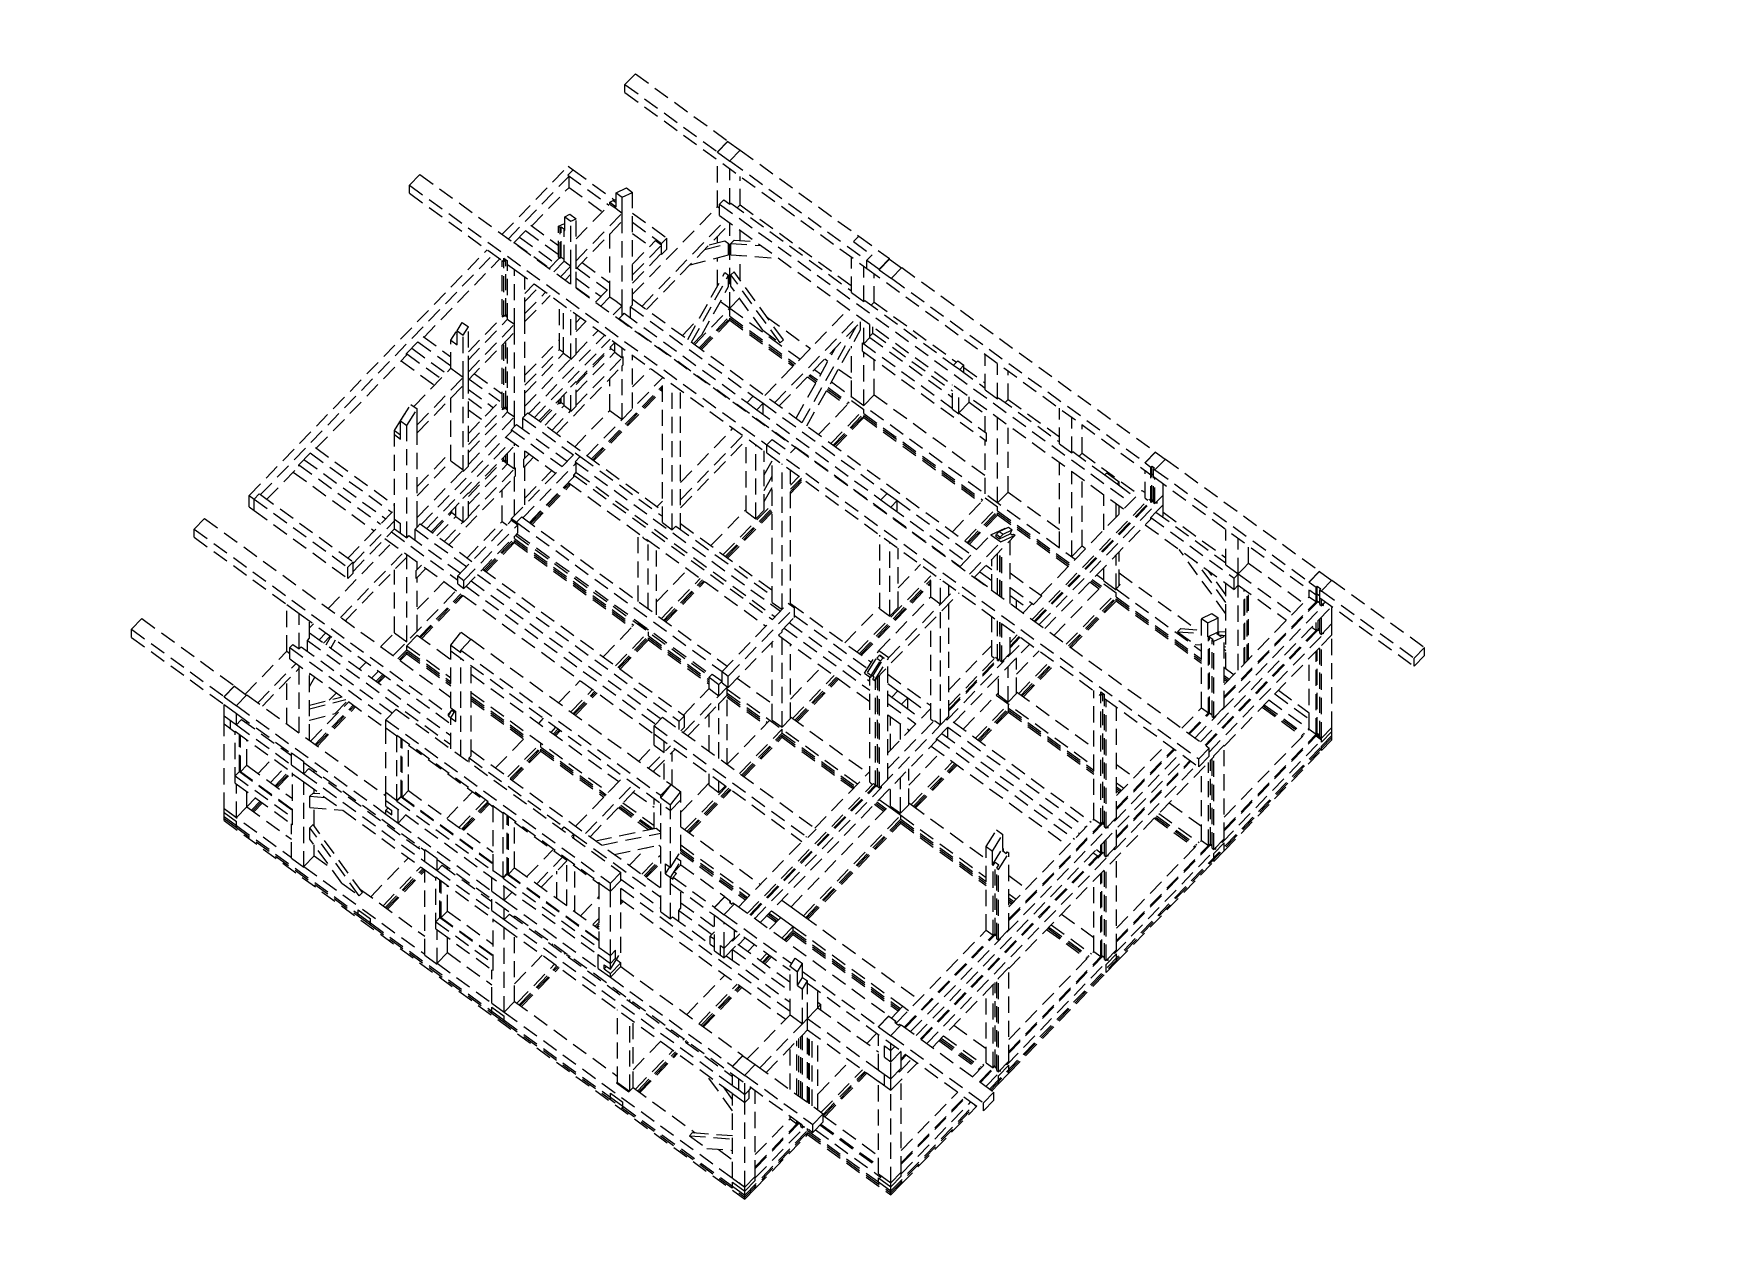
# Model space of a CAD drawing. Header units: millimetres. Extents: x 0 to 10920, y 0 to 297.
# Drawn here: x 3360 to 3780, y 0 to 297 of the extents above; entities that cross this region are included whole.
import ezdxf

# ---------------------------------------------------------------- set-up
doc = ezdxf.new("R2010")
doc.units = ezdxf.units.MM
doc.linetypes.add('K5LT_DASHED', pattern=[6, 4, -2])
doc.layers.add('Системный слой', color=7, linetype='Continuous')

# ---------------------------------------------------------------- blocks, each defined once
blk = doc.blocks.new('U340')
at = {"layer": 'Системный слой', "color": 7, "linetype": 'K5LT_DASHED', "lineweight": 18}
for p, q in [((3506.8, 284.42), (3509.37, 287.07)), ((3509.37, 287.07), (3532.35, 270.37)), ((3506.8, 282.42), (3506.8, 284.42)), ((3506.8, 284.42), (3529.78, 267.72)), ((3506.8, 282.42), (3566.86, 238.77)), ((3506.8, 282.42), (3566.86, 238.77)), ((3529.78, 267.72), (3532.35, 270.37)), ((3529.78, 267.62), (3532.35, 270.27)), ((3532.35, 270.27), (3532.35, 270.37)), ((3532.35, 270.27), (3535.36, 268.09)), ((3529.78, 267.62), (3529.78, 267.72)), ((3529.78, 267.62), (3532.84, 265.39)), ((3529.78, 254.12), (3529.78, 265.72)), ((3532.84, 265.49), (3535.42, 268.14)), ((3532.84, 265.49), (3566.86, 240.77)), ((3532.84, 265.39), (3532.84, 265.49)), ((3535.42, 268.14), (3564.83, 246.77)), ((3453.32, 259.42), (3455.89, 262.07)), ((3455.89, 262.07), (3549.19, 194.27)), ((3476.31, 247.24), (3492.67, 264.13)), ((3477.84, 246.13), (3492.91, 261.69)), ((3492.61, 261.91), (3493.89, 263.24)), ((3492.61, 261.91), (3502.82, 254.49)), ((3492.67, 264.13), (3493.89, 263.24)), ((3492.91, 258.89), (3492.91, 261.69)), ((3493.89, 263.24), (3504.21, 255.74)), ((3532.84, 254.69), (3532.84, 263.49)), ((3535.42, 254.54), (3535.42, 261.62)), ((3453.32, 257.42), (3453.32, 259.42)), ((3453.32, 259.42), (3542.03, 194.96)), ((3453.32, 257.42), (3476.3, 240.72)), ((3483.63, 249.3), (3492.91, 258.89)), ((3492.91, 258.89), (3501.23, 252.85)), ((3504.57, 257.54), (3507.14, 258.74)), ((3504.57, 254.08), (3504.57, 257.54)), ((3504.57, 257.54), (3506.1, 256.43)), ((3506.1, 256.43), (3508.68, 257.63)), ((3506.1, 252.49), (3506.1, 256.43)), ((3507.14, 258.74), (3508.68, 257.63)), ((3508.68, 229.75), (3508.68, 257.63)), ((3491.84, 251.6), (3493.13, 252.2)), ((3493.13, 252.2), (3494.66, 251.09)), ((3494.66, 246.07), (3503.04, 254.72)), ((3494.66, 240.68), (3506.1, 252.49)), ((3503.04, 255.2), (3503.88, 255.59)), ((3503.04, 255.2), (3504.57, 254.08)), ((3503.04, 254.72), (3503.04, 255.2)), ((3503.04, 254.72), (3504.57, 253.61)), ((3503.88, 255.59), (3504.57, 255.91)), ((3503.88, 255.59), (3504.57, 255.09)), ((3504.57, 253.61), (3506.1, 252.49)), ((3506.1, 250.49), (3506.1, 252.49)), ((3508.68, 232.33), (3529.78, 254.12)), ((3508.68, 252.5), (3517.18, 246.31)), ((3529.78, 254.12), (3530.28, 253.75)), ((3530.28, 254.74), (3531.31, 255.8)), ((3530.28, 251.94), (3530.28, 254.74)), ((3530.28, 254.74), (3632.26, 180.64)), ((3531.31, 255.8), (3532.84, 254.69)), ((3532.84, 254.69), (3533.1, 254.96)), ((3533.1, 254.96), (3563.03, 233.21)), ((3534.69, 253.8), (3535.42, 254.54)), ((3535.42, 254.54), (3563.03, 234.48)), ((3479.29, 245.22), (3483.4, 249.47)), ((3482.12, 248.14), (3490.31, 242.19)), ((3483.4, 249.47), (3490.31, 244.45)), ((3490.31, 249.25), (3491.6, 249.85)), ((3490.31, 241.58), (3490.31, 249.25)), ((3490.31, 249.25), (3490.71, 248.96)), ((3490.71, 248.96), (3490.97, 249.08)), ((3490.71, 241.29), (3490.71, 248.96)), ((3490.97, 241.56), (3490.97, 249.08)), ((3490.97, 249.08), (3491.84, 248.45)), ((3491.6, 249.85), (3491.84, 249.67)), ((3491.66, 248.27), (3491.84, 248.36)), ((3491.66, 240.6), (3491.66, 248.27)), ((3491.66, 248.27), (3491.84, 248.14)), ((3491.84, 248.14), (3491.84, 251.6)), ((3491.84, 251.6), (3493.38, 250.49)), ((3493.38, 250.49), (3494.66, 251.09)), ((3493.38, 239.36), (3493.38, 250.49)), ((3494.66, 240.68), (3494.66, 251.09)), ((3494.66, 238.68), (3506.1, 250.49)), ((3506.1, 229.49), (3506.1, 250.49)), ((3508.68, 250.23), (3515.9, 244.99)), ((3511.04, 229.39), (3531.82, 250.83)), ((3512.18, 228.56), (3532.84, 249.89)), ((3530.28, 251.94), (3630.66, 179)), ((3532.84, 249.89), (3532.84, 250.08)), ((3532.84, 228.89), (3532.84, 249.89)), ((3535.42, 245.67), (3535.42, 248.21)), ((3479.29, 245.07), (3479.29, 245.22)), ((3479.29, 245.22), (3488.05, 238.85)), ((3480.57, 246.55), (3489.34, 240.18)), ((3480.58, 246.54), (3480.58, 246.56)), ((3503.04, 231.72), (3503.04, 247.33)), ((3508.68, 247.43), (3513, 244.29)), ((3508.68, 239.83), (3514.36, 245.7)), ((3508.68, 237.13), (3515.9, 244.59)), ((3514.36, 245.7), (3515.9, 244.59)), ((3515.9, 244.99), (3517.18, 246.31)), ((3515.9, 244.59), (3515.9, 244.99)), ((3515.9, 242.59), (3515.9, 244.59)), ((3517.18, 243.51), (3517.18, 246.31)), ((3526.58, 243.43), (3532.54, 244.94)), ((3527.74, 244.62), (3531.62, 245.61)), ((3529.78, 245.14), (3529.78, 246.73)), ((3531.62, 245.61), (3532.54, 244.94)), ((3532.54, 242.11), (3532.54, 244.94)), ((3533.1, 244.98), (3533.87, 245.78)), ((3533.1, 244.98), (3540.62, 244.43)), ((3533.1, 242.16), (3533.1, 244.98)), ((3533.87, 245.78), (3539.32, 245.38)), ((3563.55, 245.44), (3564.83, 246.77)), ((3563.55, 245.44), (3568.14, 242.1)), ((3564.83, 246.77), (3572.49, 241.2)), ((3413.48, 182.39), (3472.6, 243.41)), ((3416.29, 182.61), (3474.13, 242.3)), ((3456.89, 221.71), (3475.72, 241.14)), ((3476.3, 227.12), (3476.3, 240.72)), ((3476.3, 240.72), (3476.7, 240.43)), ((3476.7, 241.32), (3477.65, 240.63)), ((3476.7, 240.43), (3476.7, 241.32)), ((3476.7, 240.43), (3477.2, 240.95)), ((3476.7, 226.83), (3476.7, 240.43)), ((3477.21, 227.36), (3477.21, 240.95)), ((3477.65, 239.74), (3477.65, 240.63)), ((3477.65, 226.14), (3477.65, 239.74)), ((3477.65, 239.74), (3479.36, 238.49)), ((3487.97, 238.76), (3490.54, 241.42)), ((3489.09, 237.95), (3491.66, 240.6)), ((3490.31, 241.58), (3490.71, 241.29)), ((3490.71, 241.29), (3490.97, 241.56)), ((3490.97, 241.56), (3491.66, 241.06)), ((3491.66, 240.6), (3491.84, 240.47)), ((3491.84, 240.47), (3493.38, 239.36)), ((3494.66, 238.68), (3494.66, 240.68)), ((3496.14, 240.21), (3503.04, 235.2)), ((3508.68, 235.13), (3515.9, 242.59)), ((3515.67, 242.35), (3515.9, 242.19)), ((3515.9, 242.19), (3517.18, 243.51)), ((3515.9, 242.19), (3515.9, 242.59)), ((3522.95, 239.67), (3532.54, 242.11)), ((3529.78, 234.45), (3529.78, 241.41)), ((3533.1, 242.16), (3544.96, 241.28)), ((3535.42, 235.82), (3535.42, 241.98)), ((3563.03, 232.76), (3563.03, 241.56)), ((3566.86, 240.77), (3568.14, 242.1)), ((3566.86, 238.77), (3566.86, 240.77)), ((3566.86, 240.77), (3569.92, 238.55)), ((3569.92, 238.55), (3572.49, 241.2)), ((3569.92, 238.45), (3572.49, 241.1)), ((3572.49, 241.1), (3572.49, 241.2)), ((3572.49, 241.1), (3575.5, 238.92)), ((3479.36, 238.49), (3542.03, 192.96)), ((3479.36, 224.89), (3479.36, 238.49)), ((3481.94, 227.55), (3481.94, 236.63)), ((3490.81, 236.7), (3493.38, 239.36)), ((3491.94, 235.88), (3493.38, 237.36)), ((3493.38, 237.36), (3493.38, 239.36)), ((3493.38, 234.83), (3493.38, 237.36)), ((3494.66, 233.9), (3494.66, 238.68)), ((3494.66, 236.31), (3500.89, 231.79)), ((3494.86, 238.88), (3502.43, 233.38)), ((3522.41, 221.12), (3531.62, 237.78)), ((3523.33, 220.45), (3532.54, 237.11)), ((3531.62, 237.78), (3532.54, 237.11)), ((3532.54, 234.28), (3532.54, 237.11)), ((3533.1, 237.16), (3533.87, 237.95)), ((3533.1, 234.33), (3533.1, 237.16)), ((3545.36, 220.25), (3533.1, 237.16)), ((3546.13, 221.04), (3533.87, 237.95)), ((3566.09, 230.53), (3566.09, 239.33)), ((3566.86, 238.77), (3637.39, 187.52)), ((3566.86, 238.77), (3637.39, 187.52)), ((3568.66, 230.38), (3568.66, 237.46)), ((3569.92, 238.45), (3569.92, 238.55)), ((3569.92, 238.45), (3572.98, 236.22)), ((3572.98, 236.32), (3575.56, 238.97)), ((3572.98, 236.22), (3572.98, 236.32)), ((3572.98, 236.32), (3635.95, 190.56)), ((3575.56, 238.97), (3638.52, 193.22)), ((3481.94, 232.54), (3484.26, 234.94)), ((3481.94, 230.57), (3485.38, 234.12)), ((3481.94, 227.55), (3487.1, 232.88)), ((3481.94, 225.55), (3488.23, 232.05)), ((3494.66, 234.05), (3499.6, 230.46)), ((3499.51, 230.37), (3503.04, 234.01)), ((3500.82, 229.43), (3503.04, 231.72)), ((3503.04, 231.72), (3504.57, 230.61)), ((3508.68, 231.1), (3594.13, 169)), ((3525.89, 222.25), (3532.54, 234.28)), ((3532.84, 228.89), (3535.25, 231.37)), ((3541.02, 223.4), (3533.1, 234.33)), ((3563.03, 232.76), (3566.09, 230.53)), ((3467.92, 218.07), (3476.53, 226.96)), ((3476.3, 227.12), (3476.7, 226.83)), ((3476.7, 226.83), (3477.21, 227.36)), ((3476.99, 227.13), (3477.65, 226.65)), ((3477.21, 227.36), (3477.65, 227.05)), ((3481.94, 225.55), (3481.94, 227.55)), ((3490.57, 218.65), (3490.57, 230.35)), ((3491.54, 217.69), (3491.54, 229.65)), ((3493.38, 216.16), (3493.38, 228.31)), ((3494.66, 217.48), (3494.66, 227.38)), ((3503.88, 227.2), (3506.1, 229.49)), ((3504.57, 230.61), (3506.1, 229.49)), ((3505.33, 226.3), (3506.1, 227.09)), ((3506.1, 227.09), (3506.1, 229.49)), ((3506.1, 227.09), (3506.36, 227.36)), ((3506.36, 227.36), (3506.62, 227.62)), ((3506.62, 227.62), (3537.11, 205.47)), ((3508.16, 229.22), (3508.42, 229.48)), ((3508.16, 226.5), (3508.16, 229.22)), ((3508.16, 229.22), (3538.65, 207.06)), ((3508.42, 229.48), (3508.68, 229.75)), ((3524.12, 219.88), (3532.84, 228.89)), ((3525.25, 219.06), (3532.84, 226.89)), ((3530.5, 230.59), (3532.84, 228.89)), ((3532.84, 228.89), (3550.26, 216.24)), ((3532.84, 227.89), (3532.84, 228.89)), ((3532.84, 226.89), (3532.84, 227.89)), ((3532.84, 226.89), (3549.12, 215.06)), ((3541.53, 207.23), (3562.3, 228.67)), ((3543.98, 205.45), (3564.76, 226.89)), ((3566.09, 230.53), (3566.35, 230.8)), ((3566.35, 230.8), (3588.41, 214.76)), ((3567.94, 229.64), (3568.66, 230.38)), ((3568.66, 230.38), (3589.13, 215.51)), ((3463.57, 220.93), (3464.86, 222.98)), ((3464.86, 222.98), (3465.1, 222.8)), ((3465.1, 223.28), (3466.39, 225.33)), ((3465.1, 219.82), (3465.1, 223.28)), ((3465.1, 223.28), (3466.64, 222.16)), ((3466.39, 225.33), (3467.92, 224.22)), ((3466.64, 222.16), (3467.92, 224.22)), ((3467.92, 216.1), (3477.65, 226.14)), ((3467.92, 213.09), (3479.36, 224.89)), ((3467.92, 213.09), (3467.92, 224.22)), ((3467.92, 211.09), (3479.36, 222.89)), ((3477.65, 226.14), (3477.83, 226.01)), ((3477.83, 226.01), (3479.36, 224.89)), ((3479.36, 222.89), (3479.36, 224.89)), ((3479.36, 201.89), (3479.36, 222.89)), ((3481.94, 204.55), (3481.94, 225.55)), ((3494.66, 225.37), (3495.81, 226.55)), ((3494.66, 223.07), (3497.11, 225.6)), ((3494.66, 217.68), (3500.17, 223.37)), ((3505.33, 226.3), (3590.02, 164.76)), ((3505.33, 226.15), (3505.33, 226.3)), ((3521.05, 222.11), (3525.49, 226.69)), ((3525.54, 218.85), (3532.84, 226.39)), ((3525.82, 218.64), (3532.84, 225.89)), ((3532.84, 225.89), (3532.84, 226.39)), ((3532.84, 226.39), (3548.83, 214.77)), ((3532.84, 225.89), (3548.55, 214.48)), ((3541.02, 223.4), (3545.36, 220.25)), ((3541.97, 226.78), (3552.83, 218.89)), ((3545.12, 204.62), (3565.78, 225.95)), ((3550.81, 200.48), (3564.24, 224.36)), ((3551.92, 199.68), (3565.32, 223.52)), ((3565.32, 223.52), (3565.32, 225.48)), ((3565.78, 225.95), (3565.78, 226.14)), ((3566.09, 220.03), (3566.09, 225.92)), ((3567.63, 221.62), (3567.63, 224.8)), ((3567.63, 221.96), (3568.36, 222.71)), ((3568.36, 222.71), (3568.36, 224.28)), ((3568.36, 222.71), (3588.15, 208.32)), ((3452.55, 217.62), (3456.66, 221.87)), ((3453.83, 218.95), (3462.37, 212.75)), ((3453.84, 218.94), (3453.84, 218.96)), ((3455.38, 220.54), (3463.57, 214.59)), ((3456.66, 221.87), (3463.57, 216.85)), ((3463.57, 213.99), (3463.57, 220.93)), ((3463.57, 220.93), (3465.1, 219.82)), ((3465, 222.28), (3465.1, 222.45)), ((3465, 222.28), (3465.1, 222.21)), ((3466.64, 211.76), (3466.64, 222.16)), ((3476.3, 204.12), (3476.3, 219.73)), ((3476.7, 203.83), (3476.7, 220.14)), ((3477.21, 204.36), (3477.21, 220.67)), ((3477.65, 203.14), (3477.65, 221.12)), ((3481.94, 212.23), (3490.57, 221.14)), ((3481.94, 209.74), (3490.57, 218.65)), ((3482.93, 202.78), (3501.77, 222.22)), ((3484.3, 201.79), (3503.13, 221.22)), ((3490.57, 218.65), (3491.54, 217.94)), ((3494.66, 210.48), (3504.27, 220.4)), ((3494.66, 209.97), (3503.3, 218.88)), ((3503.3, 218.88), (3503.3, 219.4)), ((3503.3, 218.88), (3504.27, 218.18)), ((3504.27, 217.93), (3504.27, 220.39)), ((3506.1, 216.59), (3506.1, 219.06)), ((3523.81, 220.1), (3525.89, 222.25)), ((3545.36, 220.25), (3546.13, 221.04)), ((3549.28, 201.59), (3559.1, 219.05)), ((3563.03, 206.96), (3563.03, 219.43)), ((3565.78, 220.25), (3588.15, 204)), ((3565.78, 218.25), (3565.78, 220.25)), ((3566.09, 220.03), (3567.63, 221.62)), ((3567.63, 221.62), (3588.15, 206.71)), ((3430.15, 194.11), (3452.55, 217.22)), ((3451.18, 215.82), (3459.49, 209.78)), ((3452.55, 217.22), (3452.55, 217.62)), ((3452.55, 217.62), (3461.09, 211.42)), ((3481.94, 207.78), (3491.54, 217.69)), ((3481.94, 204.55), (3493.38, 216.36)), ((3489.81, 197.78), (3506.1, 214.59)), ((3491.54, 217.69), (3493.38, 216.36)), ((3493.38, 216.16), (3494.66, 217.48)), ((3493.38, 216.16), (3493.38, 216.36)), ((3494.66, 208.02), (3504.27, 217.93)), ((3494.66, 217.48), (3494.66, 217.68)), ((3494.66, 204.78), (3506.1, 216.59)), ((3504.27, 217.93), (3506.1, 216.59)), ((3506.1, 216.59), (3506.36, 216.86)), ((3506.1, 214.59), (3506.36, 214.86)), ((3506.1, 201.29), (3506.1, 214.59)), ((3506.36, 214.86), (3506.36, 216.86)), ((3508.68, 203.95), (3508.68, 217.19)), ((3556.41, 216.28), (3557.21, 215.7)), ((3565.78, 218.25), (3596.58, 195.88)), ((3566.09, 204.73), (3566.09, 218.03)), ((3568.66, 207.38), (3568.66, 216.16)), ((3588.41, 214.76), (3589.44, 215.83)), ((3588.41, 214.76), (3589.94, 213.65)), ((3589.44, 215.83), (3590.97, 214.71)), ((3589.94, 213.65), (3590.97, 214.71)), ((3590.97, 212.9), (3590.97, 214.71)), ((3596.27, 208.6), (3596.27, 217.4)), ((3599.34, 206.37), (3599.34, 215.17)), ((3454.37, 204.49), (3463.57, 213.99)), ((3455.2, 199.95), (3466.64, 211.76)), ((3463.57, 213.99), (3465.1, 212.87)), ((3465.1, 212.87), (3466.64, 211.76)), ((3466.64, 209.76), (3466.64, 211.76)), ((3467.92, 211.09), (3467.92, 213.09)), ((3467.92, 189.69), (3467.92, 211.09)), ((3468.12, 211.29), (3475.69, 205.78)), ((3469.4, 212.61), (3476.3, 207.6)), ((3493.38, 209.36), (3494.66, 210.68)), ((3494.66, 204.58), (3494.66, 210.68)), ((3497.38, 192.28), (3516.09, 211.59)), ((3503.04, 203.52), (3503.04, 211.43)), ((3508.68, 209.33), (3513.14, 213.95)), ((3516.09, 175.66), (3516.09, 211.81)), ((3518.54, 173.88), (3518.54, 210.03)), ((3552.14, 211.87), (3554.21, 210.36)), ((3552.42, 212.16), (3554.41, 210.72)), ((3552.71, 212.46), (3554.61, 211.07)), ((3553.84, 213.63), (3555.41, 212.49)), ((3558.05, 210.58), (3618.62, 166.56)), ((3559.85, 213.79), (3563.03, 211.48)), ((3589.94, 213.65), (3596.27, 209.05)), ((3590.97, 214.17), (3596.27, 210.32)), ((3601.91, 206.22), (3601.91, 213.3)), ((3455.2, 197.95), (3466.64, 209.76)), ((3463.57, 190.99), (3463.57, 206.6)), ((3466.64, 188.36), (3466.64, 209.76)), ((3467.92, 208.71), (3474.15, 204.19)), ((3467.92, 206.45), (3472.86, 202.86)), ((3467.92, 197.77), (3476.3, 206.42)), ((3485.44, 200.96), (3493.38, 209.16)), ((3490.31, 205.48), (3490.31, 205.99)), ((3490.71, 205.19), (3490.71, 206.41)), ((3490.97, 205.46), (3490.97, 206.67)), ((3491.66, 204.7), (3491.66, 207.39)), ((3493.38, 203.26), (3493.38, 209.36)), ((3498.51, 191.46), (3516.09, 209.59)), ((3498.8, 191.25), (3516.09, 209.09)), ((3499.08, 191.04), (3516.09, 208.59)), ((3520.59, 173.97), (3520.59, 208.53)), ((3537.11, 205.47), (3538.65, 207.06)), ((3538.65, 207.06), (3541.1, 205.28)), ((3554.87, 197.54), (3563.03, 205.96)), ((3556.85, 208.45), (3561.89, 204.78)), ((3557.05, 208.8), (3562.17, 205.08)), ((3557.25, 209.16), (3562.46, 205.37)), ((3563.03, 205.96), (3566.09, 203.73)), ((3566.09, 204.73), (3568.66, 207.38)), ((3568.66, 207.38), (3596.27, 187.32)), ((3588.15, 203.8), (3588.15, 209.89)), ((3589.68, 202.69), (3589.68, 208.78)), ((3592.26, 205.54), (3592.26, 206.91)), ((3596.27, 208.6), (3599.34, 206.37)), ((3599.34, 206.37), (3599.59, 206.64)), ((3599.59, 206.64), (3614.66, 195.69)), ((3601.19, 205.48), (3601.91, 206.22)), ((3601.91, 206.22), (3614.66, 196.96)), ((3451.09, 200.9), (3453.66, 205)), ((3451.29, 201.3), (3452.13, 202.65)), ((3452.13, 202.65), (3452.17, 202.62)), ((3452.62, 199.78), (3455.2, 203.89)), ((3453.66, 205), (3455.2, 203.89)), ((3455.2, 199.95), (3455.2, 203.89)), ((3467.92, 195.07), (3476.53, 203.96)), ((3467.92, 203.65), (3471.27, 201.22)), ((3467.92, 193.1), (3477.65, 203.14)), ((3467.92, 190.09), (3479.36, 201.89)), ((3476.3, 204.12), (3476.7, 203.83)), ((3476.7, 203.83), (3477.21, 204.36)), ((3476.99, 204.13), (3477.65, 203.65)), ((3477.21, 204.36), (3477.65, 204.05)), ((3477.65, 203.14), (3477.83, 203.01)), ((3477.83, 203.01), (3479.36, 201.89)), ((3479.36, 199.49), (3479.36, 201.89)), ((3481.42, 201.62), (3481.68, 201.88)), ((3481.42, 198.9), (3481.42, 201.62)), ((3481.42, 201.62), (3494, 192.48)), ((3481.68, 201.88), (3481.94, 202.15)), ((3481.94, 202.15), (3481.94, 204.55)), ((3481.94, 202.15), (3482.71, 202.94)), ((3482.71, 202.94), (3516.09, 178.69)), ((3485.84, 200.67), (3490.43, 205.4)), ((3486.96, 199.85), (3491.66, 204.7)), ((3488.68, 198.61), (3493.38, 203.46)), ((3490.31, 205.48), (3490.71, 205.19)), ((3490.71, 205.19), (3490.97, 205.46)), ((3490.97, 205.46), (3491.66, 204.96)), ((3491.66, 204.7), (3493.38, 203.46)), ((3493.38, 203.26), (3494.66, 204.58)), ((3493.38, 203.26), (3493.38, 203.46)), ((3494.31, 194.51), (3503.04, 203.52)), ((3494.66, 204.58), (3494.66, 204.78)), ((3503.04, 203.52), (3506.1, 201.29)), ((3537.11, 205.47), (3539.56, 203.69)), ((3539.56, 203.69), (3541.1, 205.28)), ((3539.56, 203.69), (3570.35, 181.31)), ((3541.1, 202.57), (3541.1, 205.28)), ((3541.1, 205.28), (3571.9, 182.9)), ((3557.93, 195.31), (3566.09, 203.73)), ((3558.5, 194.9), (3566.09, 202.73)), ((3558.78, 194.69), (3566.09, 202.23)), ((3559.07, 194.48), (3566.09, 201.73)), ((3566.09, 202.73), (3566.09, 203.73)), ((3566.09, 202.73), (3595.7, 181.21)), ((3566.09, 201.73), (3566.09, 202.23)), ((3566.09, 202.23), (3595.42, 180.92)), ((3566.09, 201.73), (3595.14, 180.62)), ((3588.15, 203.8), (3589.68, 202.69)), ((3589.68, 202.89), (3592.26, 205.54)), ((3589.68, 202.89), (3596.58, 197.88)), ((3592.26, 205.54), (3596.27, 202.62)), ((3596.27, 198.1), (3596.27, 203.99)), ((3599.34, 180.57), (3599.34, 201.76)), ((3614.66, 195.24), (3614.66, 204.04)), ((3617.72, 193.01), (3617.72, 201.81)), ((3449.56, 198.55), (3451.29, 201.3)), ((3449.56, 198.55), (3451.09, 197.43)), ((3449.56, 197.52), (3449.56, 198.55)), ((3449.56, 197.52), (3451.09, 196.41)), ((3449.56, 176.52), (3449.56, 197.52)), ((3451.09, 197.43), (3451.09, 200.9)), ((3451.09, 200.9), (3452.62, 199.78)), ((3451.09, 196.41), (3451.09, 197.43)), ((3451.29, 201.3), (3451.33, 201.27)), ((3452.62, 171.9), (3452.62, 199.78)), ((3455.2, 197.95), (3455.2, 199.95)), ((3455.2, 176.95), (3455.2, 197.95)), ((3456.19, 175.18), (3478.59, 198.3)), ((3478.59, 198.7), (3479.36, 199.49)), ((3478.59, 198.7), (3491.17, 189.56)), ((3478.59, 198.3), (3478.59, 198.7)), ((3479.36, 199.49), (3479.62, 199.76)), ((3479.62, 199.76), (3479.88, 200.02)), ((3479.88, 200.02), (3492.46, 190.89)), ((3520.59, 185.62), (3533.62, 199.07)), ((3596.58, 195.88), (3596.58, 197.88)), ((3601.91, 183.22), (3601.91, 199.89)), ((3620.29, 192.86), (3620.29, 199.94)), ((3425.81, 190.03), (3429.92, 194.27)), ((3429.92, 194.27), (3449.56, 180)), ((3455.2, 184.63), (3463.57, 193.28)), ((3457.56, 174.19), (3478.59, 195.9)), ((3467.92, 182.89), (3479.36, 194.69)), ((3477.23, 196.89), (3489.58, 187.92)), ((3479.36, 194.69), (3479.36, 195.34)), ((3479.36, 188.99), (3479.36, 194.69)), ((3481.94, 191.65), (3481.94, 193.47)), ((3520.59, 181.31), (3536.07, 197.29)), ((3520.59, 179.31), (3537.21, 196.46)), ((3536.85, 178.4), (3536.85, 196.09)), ((3539.3, 176.62), (3539.3, 194.94)), ((3541.36, 178.74), (3541.36, 193.44)), ((3542.03, 194.96), (3543.31, 196.29)), ((3542.03, 194.96), (3649.27, 117.02)), ((3542.03, 192.96), (3542.03, 194.96)), ((3543.31, 196.29), (3547.91, 192.95)), ((3547.91, 192.95), (3549.19, 194.27)), ((3549.19, 194.27), (3651.84, 119.68)), ((3596.27, 182.8), (3596.27, 196.1)), ((3614.66, 195.24), (3617.72, 193.01)), ((3617.72, 193.01), (3617.98, 193.28)), ((3617.98, 193.28), (3625.95, 187.49)), ((3635.95, 190.56), (3638.52, 193.22)), ((3638.52, 193.12), (3638.52, 193.22)), ((3417.89, 181.45), (3425.81, 189.63)), ((3425.81, 189.63), (3425.81, 190.03)), ((3425.81, 190.03), (3446.12, 175.27)), ((3427.09, 191.35), (3447.41, 176.59)), ((3427.1, 191.35), (3427.1, 191.36)), ((3428.64, 192.95), (3448.95, 178.19)), ((3455.2, 182.34), (3463.57, 190.99)), ((3463.57, 190.99), (3466.64, 188.76)), ((3466.64, 188.36), (3467.92, 189.69)), ((3467.92, 182.17), (3476.53, 191.06)), ((3467.92, 180.2), (3477.65, 190.24)), ((3467.92, 189.69), (3467.92, 190.09)), ((3476.3, 191.22), (3476.3, 191.53)), ((3476.3, 191.22), (3476.7, 190.93)), ((3476.7, 190.93), (3476.7, 191.94)), ((3476.7, 190.93), (3476.96, 191.2)), ((3476.73, 190.96), (3477.65, 190.29)), ((3476.96, 190.8), (3476.96, 191.2)), ((3476.96, 190.8), (3477.21, 191.06)), ((3477.21, 191.06), (3477.21, 192.47)), ((3477.21, 191.06), (3477.65, 190.75)), ((3477.65, 190.24), (3477.65, 192.92)), ((3477.65, 190.24), (3479.36, 188.99)), ((3478.65, 176.64), (3494.46, 192.96)), ((3479.36, 188.99), (3479.62, 189.26)), ((3479.62, 187.26), (3479.62, 189.26)), ((3481.47, 176.85), (3494.71, 190.52)), ((3481.68, 191.38), (3482.97, 192.72)), ((3481.68, 189.38), (3484.11, 191.89)), ((3481.68, 189.38), (3481.68, 191.38)), ((3481.94, 180.03), (3481.94, 189.65)), ((3494.4, 190.74), (3495.69, 192.07)), ((3494.4, 190.74), (3545.42, 153.67)), ((3494.46, 192.96), (3495.69, 192.07)), ((3494.71, 188.12), (3494.71, 190.52)), ((3495.69, 192.07), (3516.09, 177.24)), ((3541.36, 187.5), (3543.36, 191.06)), ((3542.03, 192.96), (3624.94, 132.7)), ((3543.36, 155.84), (3543.36, 191.99)), ((3545.81, 154.06), (3545.81, 190.21)), ((3614.66, 169.44), (3614.66, 190.63)), ((3619.57, 192.12), (3620.29, 192.86)), ((3620.29, 192.86), (3634.26, 182.71)), ((3635.95, 190.46), (3638.52, 193.12)), ((3635.95, 190.46), (3635.95, 190.56)), ((3635.95, 190.46), (3637.39, 189.42)), ((3637.39, 189.42), (3637.65, 189.68)), ((3637.39, 187.52), (3637.39, 189.42)), ((3637.65, 189.68), (3638.26, 189.24)), ((3637.65, 187.78), (3637.65, 189.68)), ((3638.01, 188.97), (3638.26, 189.24)), ((3638.41, 188.78), (3640.98, 191.43)), ((3638.52, 193.12), (3640.92, 191.38)), ((3640.98, 191.43), (3679.28, 163.6)), ((3424.44, 188.22), (3444.53, 173.62)), ((3455.2, 176.95), (3466.64, 188.76)), ((3463.07, 170.18), (3479.36, 186.99)), ((3466.64, 188.36), (3466.64, 188.76)), ((3467.92, 177.19), (3479.36, 188.99)), ((3479.36, 186.99), (3479.62, 187.26)), ((3479.36, 177.37), (3479.36, 186.99)), ((3481.94, 181.74), (3488.61, 188.62)), ((3483.06, 175.69), (3494.07, 187.05)), ((3483.17, 175.62), (3492.81, 185.57)), ((3483.45, 175.41), (3493.09, 185.36)), ((3483.73, 175.2), (3493.38, 185.16)), ((3492.7, 185.65), (3541.82, 149.95)), ((3494.07, 187.45), (3494.71, 188.12)), ((3494.07, 187.05), (3494.07, 187.45)), ((3494.07, 187.45), (3543.41, 151.59)), ((3494.71, 188.12), (3544.06, 152.26)), ((3541.36, 183.67), (3543.36, 187.22)), ((3547.86, 155.28), (3547.86, 188.72)), ((3547.86, 184.92), (3550.02, 187.15)), ((3547.86, 183.92), (3550.59, 186.73)), ((3547.86, 183.42), (3550.88, 186.53)), ((3547.86, 182.92), (3551.16, 186.32)), ((3617.72, 167.21), (3617.72, 188.4)), ((3620.29, 169.86), (3620.29, 186.53)), ((3625.95, 187.49), (3626.46, 188.02)), ((3625.95, 187.49), (3629.01, 185.26)), ((3626.46, 188.02), (3629.52, 185.79)), ((3629.01, 185.26), (3629.52, 185.79)), ((3629.01, 185.26), (3633.54, 181.97)), ((3629.52, 184.89), (3629.52, 185.79)), ((3635.95, 181.76), (3635.95, 188.56)), ((3635.95, 188.56), (3637.39, 187.52)), ((3637.39, 187.52), (3637.65, 187.78)), ((3637.39, 180.72), (3637.39, 187.52)), ((3637.65, 180.98), (3637.65, 187.78)), ((3637.65, 187.78), (3638.01, 187.52)), ((3638.01, 188.97), (3638.41, 188.68)), ((3638.01, 187.07), (3638.01, 188.97)), ((3638.01, 180.67), (3638.01, 187.07)), ((3638.01, 187.07), (3678.42, 157.7)), ((3638.01, 187.07), (3678.42, 157.7)), ((3638.01, 187.07), (3638.41, 186.78)), ((3638.41, 188.78), (3676.71, 160.95)), ((3638.41, 188.68), (3638.41, 188.78)), ((3638.41, 180.38), (3638.41, 186.78)), ((3640.46, 182.5), (3640.46, 185.29)), ((3413.48, 179.59), (3413.48, 182.39)), ((3413.48, 182.39), (3414.7, 181.5)), ((3414.7, 181.5), (3415.99, 182.83)), ((3414.7, 178.7), (3414.7, 181.5)), ((3414.7, 181.5), (3437.99, 164.58)), ((3415.99, 182.83), (3416.29, 182.61)), ((3416.29, 182.61), (3439.28, 165.91)), ((3458.7, 173.36), (3466.64, 181.56)), ((3466.64, 181.76), (3467.92, 183.09)), ((3466.64, 175.66), (3466.64, 181.76)), ((3467.92, 176.99), (3467.92, 183.09)), ((3476.3, 175.92), (3476.3, 183.83)), ((3514.79, 179.63), (3516.09, 180.97)), ((3541.36, 180.9), (3543.36, 184.45)), ((3570.35, 181.31), (3571.9, 182.9)), ((3570.35, 181.31), (3572.8, 179.53)), ((3571.9, 182.9), (3574.35, 181.12)), ((3572.8, 179.53), (3574.35, 181.12)), ((3574.35, 178.41), (3574.35, 181.12)), ((3574.35, 181.12), (3592.85, 167.67)), ((3588.11, 173.38), (3596.27, 181.8)), ((3596.27, 181.8), (3599.34, 179.57)), ((3599.34, 180.57), (3601.91, 183.22)), ((3601.91, 183.22), (3614.66, 173.96)), ((3607.91, 151.6), (3636.87, 181.49)), ((3608.43, 151.23), (3637.39, 181.12)), ((3608.66, 151.06), (3637.39, 180.72)), ((3610, 157.67), (3635.19, 183.67)), ((3625.69, 173.86), (3625.69, 182.61)), ((3635.19, 183.67), (3635.95, 183.12)), ((3635.95, 181.76), (3636.65, 181.26)), ((3636.87, 181.49), (3637.39, 181.12)), ((3637.39, 180.72), (3637.65, 180.98)), ((3637.39, 180.72), (3637.49, 180.65)), ((3637.49, 180.65), (3637.97, 181.15)), ((3637.65, 180.98), (3637.74, 180.91)), ((3637.74, 181.31), (3638.01, 181.12)), ((3637.74, 180.91), (3637.74, 181.31)), ((3638.01, 180.67), (3638.41, 180.38)), ((3638.41, 180.38), (3640.46, 182.5)), ((3638.69, 180.68), (3638.92, 180.51)), ((3638.92, 180.51), (3638.92, 180.91)), ((3640.46, 180.1), (3640.46, 182.5)), ((3399.84, 174.03), (3402.41, 176.68)), ((3402.41, 176.68), (3463.57, 132.23)), ((3413.48, 179.59), (3414.7, 178.7)), ((3414.7, 178.7), (3437.99, 161.78)), ((3437.97, 166.86), (3449.56, 178.82)), ((3449.56, 176.52), (3451.09, 175.41)), ((3449.56, 174.12), (3449.56, 176.52)), ((3455.2, 174.55), (3455.2, 176.95)), ((3458.99, 173.15), (3463.83, 178.15)), ((3460.1, 172.34), (3464.8, 177.19)), ((3463.83, 178.15), (3463.83, 178.66)), ((3463.83, 178.15), (3464.8, 177.45)), ((3464.8, 177.19), (3464.8, 179.66)), ((3464.8, 177.19), (3466.64, 175.86)), ((3466.64, 175.66), (3467.92, 176.99)), ((3467.92, 176.99), (3467.92, 177.19)), ((3478.65, 176.24), (3478.65, 176.64)), ((3478.65, 176.64), (3479.88, 175.75)), ((3479.88, 175.75), (3481.16, 177.07)), ((3481.16, 177.07), (3532.18, 140)), ((3528.13, 169.94), (3536.85, 178.94)), ((3531.19, 167.71), (3543.36, 180.27)), ((3531.76, 167.3), (3543.36, 179.27)), ((3532.04, 167.09), (3543.36, 178.77)), ((3532.33, 166.89), (3543.36, 178.27)), ((3536.85, 178.4), (3539.3, 176.62)), ((3539.3, 176.62), (3541.36, 178.74)), ((3572.8, 179.53), (3591.31, 166.08)), ((3591.18, 171.15), (3599.34, 179.57)), ((3591.75, 170.74), (3599.34, 178.57)), ((3592.03, 170.53), (3599.34, 178.07)), ((3592.31, 170.32), (3599.34, 177.57)), ((3599.34, 178.57), (3599.34, 179.57)), ((3599.34, 178.57), (3617.48, 165.39)), ((3599.34, 177.57), (3599.34, 178.07)), ((3599.34, 178.07), (3617.19, 165.1)), ((3599.34, 177.57), (3616.91, 164.8)), ((3609.67, 150.33), (3638.92, 180.51)), ((3611.04, 149.33), (3637.38, 176.52)), ((3628.75, 177.03), (3628.75, 180.39)), ((3629.52, 177.82), (3629.52, 179.83)), ((3637.38, 176.92), (3638.66, 178.25)), ((3637.38, 176.52), (3637.38, 176.92)), ((3637.38, 176.92), (3658.06, 161.89)), ((3638.66, 178.25), (3640.46, 180.1)), ((3638.66, 178.25), (3656.02, 165.63)), ((3640.25, 177.09), (3640.46, 177.3)), ((3640.46, 177.3), (3640.46, 180.1)), ((3640.46, 178.21), (3656.02, 166.9)), ((3399.84, 172.03), (3399.84, 174.03)), ((3399.84, 174.03), (3462.96, 128.16)), ((3439.28, 165.51), (3449.56, 176.12)), ((3439.28, 163.51), (3449.56, 174.12)), ((3448.79, 173.33), (3465.28, 161.34)), ((3449.56, 174.12), (3451.09, 173.01)), ((3451.09, 173.01), (3451.09, 175.41)), ((3451.09, 173.01), (3452.62, 171.9)), ((3452.88, 172.16), (3453.14, 172.43)), ((3453.14, 172.43), (3465.94, 163.12)), ((3454.68, 174.02), (3454.94, 174.28)), ((3454.68, 171.31), (3454.68, 174.02)), ((3454.68, 174.02), (3467.49, 164.71)), ((3454.94, 174.28), (3455.2, 174.55)), ((3455.2, 174.55), (3455.97, 175.35)), ((3455.97, 175.35), (3468.77, 166.04)), ((3461.94, 171.01), (3466.64, 175.86)), ((3465.28, 162.44), (3478.65, 176.24)), ((3466.64, 175.66), (3466.64, 175.86)), ((3466.81, 161.32), (3480.18, 175.12)), ((3466.81, 159.32), (3480.18, 173.12)), ((3467.57, 166.91), (3476.3, 175.92)), ((3476.3, 175.92), (3477.5, 175.05)), ((3478.65, 176.24), (3480.18, 175.12)), ((3479.36, 171.69), (3479.36, 172.28)), ((3479.6, 172.52), (3527.86, 137.45)), ((3479.88, 175.75), (3530.89, 138.67)), ((3479.88, 175.35), (3479.88, 175.75)), ((3479.96, 172.89), (3528.22, 137.82)), ((3480.18, 173.12), (3480.18, 175.12)), ((3510.11, 156.04), (3510.11, 173)), ((3516.09, 175.66), (3518.54, 173.88)), ((3518.54, 173.88), (3518.79, 174.15)), ((3518.79, 174.15), (3519.44, 174.81)), ((3519.44, 174.81), (3543.36, 157.43)), ((3520.59, 175.41), (3543.36, 158.87)), ((3570.1, 154.24), (3570.1, 172.56)), ((3589.93, 164.67), (3597.67, 172.65)), ((3593.52, 162.06), (3603.66, 172.52)), ((3597.67, 172.65), (3601.21, 174.31)), ((3597.67, 172.65), (3600.12, 170.87)), ((3598.85, 172.29), (3599.07, 172.75)), ((3598.85, 172.29), (3599.77, 171.62)), ((3599.07, 172.75), (3599.75, 173.45)), ((3599.07, 172.75), (3599.99, 172.08)), ((3599.75, 173.45), (3602.01, 174.51)), ((3599.75, 173.45), (3600.67, 172.78)), ((3599.77, 171.62), (3602.48, 172.89)), ((3599.99, 172.08), (3600.67, 172.78)), ((3600.12, 170.87), (3603.66, 172.52)), ((3600.67, 172.78), (3602.93, 173.84)), ((3601.21, 174.31), (3601.36, 174.2)), ((3602.01, 174.51), (3602.93, 173.84)), ((3602.48, 172.89), (3602.93, 173.84)), ((3602.51, 172.94), (3602.91, 172.65)), ((3602.91, 172.65), (3603.26, 172.81)), ((3603.26, 172.81), (3603.66, 172.52)), ((3636.01, 175.11), (3658.06, 159.09)), ((3656.02, 165.18), (3656.02, 173.98)), ((3399.84, 172.03), (3422.82, 155.33)), ((3433.12, 154.36), (3448.79, 170.53)), ((3436.19, 152.13), (3451.85, 168.3)), ((3447.2, 171.68), (3514.05, 123.11)), ((3452.62, 171.9), (3452.88, 172.16)), ((3471.77, 163.86), (3479.36, 171.69)), ((3472.06, 163.65), (3479.36, 171.19)), ((3472.34, 163.45), (3479.36, 170.69)), ((3479.36, 171.69), (3508.98, 150.17)), ((3479.36, 170.69), (3479.36, 171.19)), ((3479.36, 171.19), (3508.69, 149.88)), ((3479.36, 170.69), (3508.41, 149.59)), ((3511.34, 171.91), (3511.34, 172.1)), ((3511.34, 171.91), (3512.56, 171.02)), ((3512.56, 171.02), (3512.56, 171.21)), ((3512.56, 171.02), (3512.67, 171.14)), ((3512.56, 154.26), (3512.56, 171.02)), ((3514.62, 152.76), (3514.62, 169.72)), ((3572.55, 152.46), (3572.55, 170.78)), ((3574.6, 154.58), (3574.6, 169.29)), ((3592.39, 162.89), (3600.12, 170.87)), ((3599.34, 157.83), (3599.34, 168.06)), ((3599.77, 171.62), (3599.99, 172.08)), ((3599.86, 157.46), (3599.86, 168.59)), ((3599.95, 157.39), (3599.95, 168.7)), ((3600.35, 157.1), (3600.35, 169.11)), ((3602.41, 155.6), (3602.41, 171.23)), ((3617.72, 167.21), (3620.29, 169.86)), ((3620.29, 169.86), (3621.19, 169.22)), ((3629.52, 159.99), (3629.52, 168.42)), ((3656.02, 153), (3644.42, 169)), ((3659.09, 162.95), (3659.09, 171.75)), ((3661.66, 165.6), (3661.66, 169.88)), ((3437.33, 151.31), (3452.62, 167.1)), ((3437.99, 164.58), (3439.28, 165.91)), ((3437.99, 161.78), (3437.99, 164.58)), ((3439.28, 165.51), (3439.28, 165.91)), ((3439.28, 163.51), (3439.28, 165.51)), ((3449.56, 148.32), (3449.56, 163.93)), ((3452.62, 167.1), (3452.62, 167.74)), ((3452.62, 146.1), (3452.62, 167.1)), ((3454.94, 163.78), (3456.23, 165.12)), ((3454.94, 161.78), (3457.37, 164.29)), ((3455.2, 164.05), (3455.2, 165.87)), ((3471.44, 164.1), (3521.54, 127.7)), ((3514.62, 156), (3522.42, 164.05)), ((3574.6, 159.43), (3580.21, 165.22)), ((3596.44, 165.07), (3597.9, 164)), ((3597.72, 166.39), (3597.9, 166.26)), ((3597.9, 158.88), (3597.9, 166.58)), ((3625.69, 161.22), (3625.69, 164.46)), ((3628.75, 159), (3628.75, 167.62)), ((3656.02, 155.83), (3648.76, 165.85)), ((3656.02, 165.18), (3659.09, 162.95)), ((3659.09, 162.95), (3660.37, 164.28)), ((3660.37, 164.28), (3661.66, 165.6)), ((3661.66, 165.6), (3675.24, 155.73)), ((3437.99, 161.78), (3439.28, 163.11)), ((3439.28, 163.11), (3439.28, 163.51)), ((3454.94, 161.78), (3454.94, 163.78)), ((3455.2, 148.75), (3455.2, 162.05)), ((3455.2, 154.14), (3461.87, 161.02)), ((3465.28, 160.44), (3465.28, 162.44)), ((3465.28, 162.44), (3466.81, 161.32)), ((3465.28, 160.44), (3466.81, 159.32)), ((3466.81, 159.32), (3466.81, 161.32)), ((3467.33, 159.86), (3514.45, 125.61)), ((3468.61, 161.18), (3515.74, 126.94)), ((3470.16, 162.77), (3520.25, 126.37)), ((3515.84, 151.87), (3525.49, 161.82)), ((3516.41, 151.46), (3526.05, 161.41)), ((3516.7, 151.25), (3526.34, 161.2)), ((3516.98, 151.04), (3526.62, 161)), ((3564.44, 143.55), (3582.73, 162.43)), ((3565.01, 143.14), (3582.73, 161.43)), ((3565.29, 142.93), (3582.73, 160.93)), ((3565.57, 142.73), (3582.73, 160.43)), ((3582.73, 157.23), (3582.73, 163.38)), ((3585.18, 155.45), (3585.18, 161.6)), ((3587.24, 157.57), (3587.24, 160.1)), ((3593.61, 162.15), (3597.9, 159.03)), ((3594.89, 163.47), (3597.9, 161.29)), ((3602.41, 163.18), (3610.3, 157.44)), ((3613.33, 147.67), (3625.69, 160.42)), ((3622.26, 160.92), (3624.55, 159.25)), ((3622.54, 161.21), (3624.84, 159.54)), ((3622.83, 161.5), (3625.12, 159.84)), ((3623.96, 162.68), (3625.69, 161.42)), ((3625.69, 161.22), (3628.75, 159)), ((3625.69, 160.42), (3628.75, 158.2)), ((3628.75, 159.2), (3629.78, 160.26)), ((3629.52, 163.16), (3648.95, 149.04)), ((3629.52, 160.44), (3629.78, 160.26)), ((3629.52, 160.24), (3629.67, 160.14)), ((3656.02, 157.69), (3651.61, 163.78)), ((3656.02, 139.38), (3656.02, 160.57)), ((3658.06, 161.89), (3659.35, 163.22)), ((3658.06, 159.09), (3658.06, 161.89)), ((3658.06, 159.09), (3659.09, 160.15)), ((3659.09, 160.15), (3659.09, 162.95)), ((3659.09, 162.95), (3672.67, 153.08)), ((3659.09, 160.15), (3671.08, 151.44)), ((3659.09, 139.06), (3659.09, 160.15)), ((3676.71, 160.95), (3679.28, 163.6)), ((3676.71, 160.85), (3679.28, 163.5)), ((3676.71, 160.85), (3676.71, 160.95)), ((3676.71, 160.85), (3678.42, 159.6)), ((3678.42, 159.6), (3678.68, 159.87)), ((3678.42, 157.7), (3678.42, 159.6)), ((3678.68, 159.87), (3679.63, 159.18)), ((3678.68, 157.97), (3678.68, 159.87)), ((3679.28, 163.5), (3679.28, 163.6)), ((3679.28, 163.5), (3682.29, 161.32)), ((3679.77, 158.72), (3682.34, 161.37)), ((3682.34, 161.37), (3705.32, 144.67)), ((3449.27, 142.63), (3464.93, 158.8)), ((3455.76, 147.34), (3466.07, 157.97)), ((3456.05, 147.13), (3466.35, 157.76)), ((3456.33, 146.92), (3466.64, 157.56)), ((3530.89, 138.67), (3547.35, 155.66)), ((3543.36, 155.84), (3545.81, 154.06)), ((3547.35, 155.66), (3548.88, 154.54)), ((3547.86, 155.6), (3567.99, 140.97)), ((3568.76, 136.5), (3589.82, 158.23)), ((3568.76, 136.5), (3589.82, 158.23)), ((3569.85, 143.93), (3582.73, 157.23)), ((3572.3, 142.15), (3588.68, 159.06)), ((3582.73, 157.23), (3583.96, 156.34)), ((3583.96, 156.34), (3585.18, 155.45)), ((3587.24, 127.57), (3587.24, 155.57)), ((3602.41, 159.56), (3608.25, 155.32)), ((3602.41, 157.56), (3606.8, 154.37)), ((3604.02, 154.43), (3604.02, 156.39)), ((3605.69, 153.22), (3607.94, 155.54)), ((3608.25, 155.32), (3610.3, 157.44)), ((3616.39, 145.44), (3628.75, 158.2)), ((3616.96, 145.03), (3628.75, 157.2)), ((3617.25, 144.82), (3628.75, 156.7)), ((3617.53, 144.61), (3628.75, 156.2)), ((3628.75, 159.2), (3649.97, 143.78)), ((3628.75, 157.2), (3628.75, 158.2)), ((3628.75, 157.2), (3649.97, 141.78)), ((3628.75, 156.2), (3628.75, 156.7)), ((3628.75, 156.7), (3649.97, 141.28)), ((3628.75, 156.2), (3649.97, 140.78)), ((3655.6, 135.47), (3676.71, 157.25)), ((3655.6, 132.45), (3678.68, 156.27)), ((3655.6, 132.05), (3678.91, 156.1)), ((3660.53, 140.55), (3660.53, 159.1)), ((3660.71, 140.74), (3660.71, 158.97)), ((3661.32, 141.37), (3661.33, 158.53)), ((3661.66, 141.72), (3661.66, 158.28)), ((3676.71, 157.25), (3676.71, 158.95)), ((3676.71, 157.25), (3678.24, 156.13)), ((3678.24, 156.13), (3678.42, 156)), ((3678.42, 157.7), (3678.68, 157.97)), ((3678.42, 156), (3678.42, 157.7)), ((3678.68, 157.97), (3679.37, 157.46)), ((3678.68, 156.27), (3678.68, 157.97)), ((3678.68, 156.27), (3679.37, 155.76)), ((3679.37, 158.91), (3679.63, 159.18)), ((3679.37, 158.91), (3679.77, 158.62)), ((3679.37, 157.01), (3679.37, 158.91)), ((3679.37, 157.01), (3702.75, 140.02)), ((3679.37, 155.31), (3679.37, 157.01)), ((3679.77, 158.72), (3702.75, 142.02)), ((3679.77, 158.62), (3679.77, 158.72)), ((3679.77, 155.02), (3679.77, 156.72)), ((3679.77, 155.02), (3680.29, 155.55)), ((3680.29, 155.55), (3680.74, 156.02)), ((3680.29, 155.15), (3680.29, 155.55)), ((3384.28, 149.17), (3386.85, 151.82)), ((3386.85, 151.82), (3409.84, 135.12)), ((3422.82, 143.72), (3422.82, 155.33)), ((3422.82, 155.33), (3425.88, 153.1)), ((3425.88, 153.1), (3463.57, 125.71)), ((3425.88, 144.3), (3425.88, 153.1)), ((3428.46, 146.95), (3428.46, 151.23)), ((3437.45, 151.21), (3437.74, 151.74)), ((3532.43, 137.56), (3548.88, 154.54)), ((3545.8, 148.96), (3548.88, 152.14)), ((3548.88, 152.14), (3548.88, 154.54)), ((3548.88, 152.59), (3567.02, 139.42)), ((3561.37, 145.78), (3570.1, 154.78)), ((3570.1, 154.24), (3572.55, 152.46)), ((3572.55, 152.46), (3574.6, 154.58)), ((3585.18, 125.45), (3585.18, 153.45)), ((3597.9, 142.49), (3597.9, 152.36)), ((3599.34, 141.44), (3599.34, 151.31)), ((3649.73, 121.22), (3682.33, 154.86)), ((3649.97, 151.89), (3652.54, 153.09)), ((3649.97, 129.65), (3649.97, 151.89)), ((3649.97, 151.89), (3651.5, 150.77)), ((3651.5, 150.77), (3654.07, 151.98)), ((3652.54, 153.09), (3654.07, 151.98)), ((3654.07, 148.51), (3654.07, 151.98)), ((3655.09, 129.15), (3680.29, 155.15)), ((3678.94, 149.43), (3678.94, 151.36)), ((3679.37, 155.31), (3679.77, 155.02)), ((3679.37, 148.21), (3679.37, 151.81)), ((3679.77, 147.92), (3679.77, 152.22)), ((3680.06, 155.32), (3680.29, 155.15)), ((3682.34, 150.57), (3682.34, 154.85)), ((3384.28, 147.17), (3384.28, 149.17)), ((3384.28, 149.17), (3407.26, 132.47)), ((3384.28, 147.17), (3407.26, 130.47)), ((3428.46, 149.54), (3429.42, 150.53)), ((3428.46, 148.31), (3463.57, 122.79)), ((3430.82, 146.59), (3432.48, 148.31)), ((3431.96, 145.76), (3433.62, 147.48)), ((3432.62, 145.29), (3433.77, 147.37)), ((3446.2, 144.86), (3449.56, 148.32)), ((3449.56, 148.32), (3452.62, 146.1)), ((3452.62, 145.1), (3455.2, 147.75)), ((3455.2, 147.75), (3463.57, 141.66)), ((3463.57, 145.22), (3466.14, 148.45)), ((3466.14, 148.45), (3468.59, 146.67)), ((3501.39, 142.34), (3509.55, 150.76)), ((3504.45, 140.11), (3512.61, 148.53)), ((3505.02, 139.7), (3512.61, 147.53)), ((3505.3, 139.49), (3512.61, 147.03)), ((3510.11, 150.8), (3510.11, 150.98)), ((3510.11, 150.8), (3512.56, 149.02)), ((3512.56, 149.02), (3512.56, 149.19)), ((3512.56, 149.02), (3512.66, 149.12)), ((3512.61, 148.03), (3512.61, 148.53)), ((3512.61, 147.53), (3512.61, 148.03)), ((3512.61, 147.53), (3527.67, 136.59)), ((3512.61, 146.53), (3512.61, 147.03)), ((3512.61, 147.03), (3527.67, 136.09)), ((3532.43, 134.76), (3545.8, 148.56)), ((3544.95, 147.68), (3567.56, 131.25)), ((3545.8, 148.56), (3545.8, 148.96)), ((3545.81, 124.86), (3545.81, 147.05)), ((3546.31, 149.49), (3567.56, 134.05)), ((3547.6, 150.82), (3567.56, 136.31)), ((3547.61, 150.81), (3547.61, 150.83)), ((3582.73, 126.83), (3582.73, 150.92)), ((3599.86, 141.97), (3599.86, 150.94)), ((3599.95, 141.4), (3599.95, 150.86)), ((3600.35, 141.11), (3600.35, 150.57)), ((3602.41, 143.23), (3602.41, 149.08)), ((3602.41, 145.92), (3604.2, 147.78)), ((3602.41, 145.01), (3604.72, 147.4)), ((3602.41, 144.61), (3604.95, 147.23)), ((3644.02, 148.55), (3644.8, 149.35)), ((3644.02, 148.55), (3648.36, 145.4)), ((3644.02, 148.55), (3649.97, 148.11)), ((3644.8, 149.35), (3649.97, 148.96)), ((3650.83, 120.42), (3678.94, 149.43)), ((3651.05, 120.25), (3678.94, 149.03)), ((3651.5, 147.31), (3651.5, 150.77)), ((3651.5, 147.31), (3654.07, 148.51)), ((3651.5, 147.31), (3651.68, 147.18)), ((3651.68, 147.18), (3651.94, 147.3)), ((3651.68, 128.2), (3651.68, 147.18)), ((3651.84, 118.7), (3680.29, 148.05)), ((3651.94, 147.3), (3652.89, 146.61)), ((3651.94, 128.47), (3651.94, 147.3)), ((3653.03, 146.2), (3655.6, 147.4)), ((3653.74, 148.14), (3654.25, 148.38)), ((3653.74, 148.14), (3654.69, 147.45)), ((3654.07, 148.66), (3656.02, 148.52)), ((3654.07, 148.51), (3654.25, 148.38)), ((3654.25, 147.77), (3654.25, 148.38)), ((3654.25, 147.79), (3656.02, 147.66)), ((3654.69, 147.45), (3655.2, 147.69)), ((3655.2, 147.69), (3655.6, 147.4)), ((3655.6, 129.88), (3655.6, 147.4)), ((3677.33, 149.7), (3678.24, 149.03)), ((3678.24, 149.03), (3678.42, 148.9)), ((3678.42, 148.9), (3678.42, 150.83)), ((3678.94, 149.43), (3679.37, 149.11)), ((3678.94, 149.03), (3678.94, 149.43)), ((3678.94, 149.03), (3679.37, 148.71)), ((3679.37, 148.21), (3679.77, 147.92)), ((3679.77, 147.92), (3682.34, 150.57)), ((3679.77, 145.12), (3682.34, 147.77)), ((3680.06, 148.22), (3680.29, 148.05)), ((3680.29, 148.05), (3680.29, 148.45)), ((3682.34, 147.77), (3682.34, 150.57)), ((3682.34, 124.77), (3682.34, 147.77)), ((3412.51, 133.08), (3422.82, 143.72)), ((3422.82, 143.72), (3423.58, 143.17)), ((3423.58, 144.62), (3424.35, 145.41)), ((3423.58, 141.82), (3423.58, 144.62)), ((3423.58, 144.62), (3447.75, 127.05)), ((3424.35, 145.41), (3425.88, 144.3)), ((3425.88, 144.3), (3426.4, 144.83)), ((3426.4, 144.83), (3449.03, 128.38)), ((3427.94, 146.42), (3428.46, 146.95)), ((3427.94, 143.71), (3427.94, 146.42)), ((3427.94, 146.42), (3463.57, 120.53)), ((3433.73, 144.48), (3434.88, 146.56)), ((3450.4, 141.8), (3452.62, 144.1)), ((3450.69, 141.6), (3452.62, 143.6)), ((3450.97, 141.39), (3452.62, 143.1)), ((3452.62, 145.1), (3463.57, 137.14)), ((3452.62, 144.1), (3452.62, 145.1)), ((3452.62, 144.1), (3463.57, 136.14)), ((3452.62, 143.1), (3452.62, 143.6)), ((3452.62, 143.6), (3463.57, 135.64)), ((3452.62, 143.1), (3463.57, 135.14)), ((3463.57, 145.22), (3466.02, 143.44)), ((3463.57, 143.81), (3463.57, 145.22)), ((3463.57, 143.81), (3518.12, 104.18)), ((3463.57, 129.68), (3463.57, 143.81)), ((3466.02, 144.03), (3468.6, 146.68)), ((3466.02, 143.44), (3466.02, 144.03)), ((3466.02, 144.03), (3515.66, 107.96)), ((3468.6, 146.68), (3518.24, 110.61)), ((3505.59, 139.29), (3512.61, 146.53)), ((3512.61, 146.53), (3527.67, 135.59)), ((3543.36, 126.64), (3543.36, 146.04)), ((3547.86, 126.99), (3547.86, 145.56)), ((3566.31, 138.28), (3569.85, 143.93)), ((3569.85, 143.93), (3572.3, 142.15)), ((3587.24, 134.18), (3597.9, 145.18)), ((3588.5, 126.07), (3607.33, 145.51)), ((3600.35, 141.11), (3602.41, 143.23)), ((3601.89, 142.3), (3605.96, 146.5)), ((3604.02, 138.06), (3609.62, 143.84)), ((3648.36, 145.4), (3649.97, 145.28)), ((3652.63, 146.49), (3652.89, 146.61)), ((3652.63, 127.51), (3652.63, 146.49)), ((3652.63, 146.49), (3653.03, 146.2)), ((3653.03, 127.22), (3653.03, 146.2)), ((3655.6, 120.18), (3679.77, 145.12)), ((3655.6, 144.86), (3656.02, 144.83)), ((3655.6, 144.21), (3656.02, 143.9)), ((3678.42, 123.1), (3678.42, 143.73)), ((3678.68, 123.37), (3678.68, 143.99)), ((3679.37, 122.41), (3679.37, 144.71)), ((3679.77, 122.12), (3679.77, 145.12)), ((3702.75, 142.02), (3705.32, 144.67)), ((3705.32, 142.67), (3705.32, 144.67)), ((3415.63, 130.91), (3425.11, 140.7)), ((3416.77, 130.09), (3425.88, 139.5)), ((3423.58, 141.82), (3447.41, 124.5)), ((3425.88, 139.5), (3425.88, 140.14)), ((3425.88, 123.46), (3425.88, 139.5)), ((3440.83, 139.31), (3442.49, 141.03)), ((3443.9, 137.09), (3445.56, 138.8)), ((3466.02, 117.69), (3466.02, 142.03)), ((3468.6, 117.78), (3468.6, 140.16)), ((3530.89, 138.67), (3532.43, 137.56)), ((3530.89, 135.87), (3530.89, 138.67)), ((3547.86, 131.84), (3555.67, 139.89)), ((3567.04, 138.41), (3569.3, 142.02)), ((3567.96, 137.74), (3570.22, 141.35)), ((3568.41, 137.72), (3571.12, 142.04)), ((3568.76, 136.5), (3572.3, 142.15)), ((3569.3, 142.02), (3569.98, 142.72)), ((3569.3, 142.02), (3570.22, 141.35)), ((3569.98, 142.72), (3570.2, 142.71)), ((3569.98, 142.72), (3570.9, 142.05)), ((3570.2, 142.71), (3571.12, 142.04)), ((3570.22, 141.35), (3570.9, 142.05)), ((3570.9, 142.05), (3571.12, 142.04)), ((3572.07, 111.92), (3572.07, 139.92)), ((3586.73, 126.64), (3600.87, 141.24)), ((3587.24, 130.27), (3598.82, 142.22)), ((3587.24, 129.35), (3599.34, 141.84)), ((3587.24, 128.95), (3599.34, 141.44)), ((3597.9, 142.49), (3598.21, 142.27)), ((3598.21, 142.27), (3598.59, 141.99)), ((3598.82, 142.22), (3599.34, 141.84)), ((3599.34, 141.44), (3599.86, 141.97)), ((3599.34, 141.44), (3599.43, 141.38)), ((3599.43, 141.38), (3599.95, 141.91)), ((3599.86, 141.97), (3599.95, 141.91)), ((3599.95, 141.91), (3599.95, 142.31)), ((3599.95, 142.31), (3599.95, 142.3)), ((3599.95, 141.91), (3599.95, 141.9)), ((3599.95, 141.4), (3600.35, 141.11)), ((3600.64, 141.4), (3600.87, 141.24)), ((3600.87, 141.24), (3600.87, 141.64)), ((3601.89, 142.3), (3601.89, 142.7)), ((3601.96, 131.09), (3601.96, 139.97)), ((3604.02, 133.21), (3604.02, 142.09)), ((3604.58, 133.25), (3612.69, 141.61)), ((3605.15, 132.84), (3613.25, 141.2)), ((3605.44, 132.63), (3613.54, 140.99)), ((3605.72, 132.42), (3613.82, 140.79)), ((3655.6, 139.68), (3658, 137.94)), ((3676.71, 124.35), (3676.71, 141.96)), ((3702.75, 140.02), (3705.32, 142.67)), ((3702.75, 140.02), (3702.75, 142.02)), ((3407.26, 132.47), (3409.84, 135.12)), ((3407.26, 132.37), (3409.84, 135.02)), ((3409.84, 135.02), (3409.84, 135.12)), ((3409.84, 135.02), (3412.84, 132.84)), ((3422.82, 125.69), (3422.82, 136.34)), ((3428.46, 121.59), (3428.46, 138.27)), ((3428.46, 137.76), (3428.66, 138.13)), ((3428.46, 134.93), (3429.77, 137.32)), ((3445.03, 136.26), (3446.69, 137.98)), ((3445.32, 136.06), (3446.98, 137.77)), ((3445.6, 135.85), (3447.26, 137.56)), ((3468.6, 138.01), (3505.28, 111.35)), ((3490.31, 130.91), (3495.68, 136.45)), ((3521.28, 123.55), (3532.18, 134.8)), ((3521.29, 127.87), (3527.67, 134.46)), ((3527.67, 137.26), (3528.44, 138.05)), ((3527.67, 134.46), (3527.67, 137.26)), ((3527.67, 137.26), (3530.12, 135.48)), ((3527.67, 134.46), (3528.9, 133.57)), ((3528.44, 138.05), (3530.89, 136.27)), ((3530.12, 135.48), (3530.89, 136.27)), ((3530.12, 132.68), (3530.12, 135.48)), ((3530.12, 132.68), (3532.18, 134.8)), ((3530.89, 135.87), (3532.43, 134.76)), ((3532.18, 134.8), (3532.18, 134.94)), ((3532.18, 132.8), (3532.18, 134.8)), ((3532.43, 134.76), (3532.43, 137.56)), ((3534.64, 137.05), (3543.36, 130.71)), ((3548.43, 127.03), (3558.73, 137.66)), ((3549, 126.62), (3559.3, 137.25)), ((3549.28, 126.41), (3559.58, 137.04)), ((3549.57, 126.2), (3559.87, 136.84)), ((3566.31, 138.28), (3567.75, 137.23)), ((3567.04, 138.41), (3567.96, 137.74)), ((3567.56, 111.18), (3567.56, 137.37)), ((3567.75, 137.23), (3568.06, 137.73)), ((3567.75, 137.23), (3568.22, 137.72)), ((3567.96, 137.74), (3568.41, 137.72)), ((3568.2, 137.73), (3568.71, 137.35)), ((3568.36, 136.79), (3568.71, 137.35)), ((3568.36, 136.79), (3568.76, 136.5)), ((3569, 110.13), (3569, 136.75)), ((3569.52, 110.66), (3569.52, 137.28)), ((3569.61, 110.08), (3569.61, 137.38)), ((3570.01, 109.79), (3570.01, 137.79)), ((3572.07, 138.01), (3582.73, 130.26)), ((3572.07, 135.74), (3574.57, 133.93)), ((3599.51, 132.87), (3599.51, 137.44)), ((3655.6, 137.68), (3656.86, 136.77)), ((3655.6, 137.18), (3656.58, 136.47)), ((3655.6, 136.68), (3656.3, 136.18)), ((3407.26, 132.37), (3407.26, 132.47)), ((3407.26, 132.37), (3410.33, 130.14)), ((3407.26, 130.47), (3410.33, 128.24)), ((3407.26, 127.67), (3407.26, 130.47)), ((3410.33, 130.24), (3412.9, 132.9)), ((3410.33, 130.24), (3447.41, 103.3)), ((3410.33, 130.14), (3410.33, 130.24)), ((3412.9, 132.9), (3447.41, 107.82)), ((3428.46, 130.35), (3436.53, 132.41)), ((3428.46, 129.45), (3437.45, 131.74)), ((3428.71, 121.41), (3438.19, 131.2)), ((3429.84, 120.58), (3439.33, 130.37)), ((3433.36, 131.6), (3435.13, 133.43)), ((3434.8, 128.24), (3437.88, 131.42)), ((3468.6, 133.49), (3502.71, 108.7)), ((3468.6, 132.49), (3482.24, 122.58)), ((3468.6, 131.99), (3481.95, 122.28)), ((3468.6, 131.49), (3481.67, 121.99)), ((3493.37, 128.68), (3498.75, 134.22)), ((3493.94, 128.27), (3499.31, 133.81)), ((3494.22, 128.06), (3499.6, 133.6)), ((3494.51, 127.85), (3499.88, 133.4)), ((3522.42, 122.73), (3532.18, 132.8)), ((3528.9, 133.57), (3530.12, 132.68)), ((3530.12, 130.68), (3532.18, 132.8)), ((3530.12, 117.13), (3530.12, 130.68)), ((3532.18, 134.31), (3564.57, 110.78)), ((3532.18, 133.31), (3542.22, 126.02)), ((3532.18, 132.81), (3541.94, 125.72)), ((3532.18, 115.63), (3532.18, 132.8)), ((3532.18, 132.31), (3541.66, 125.43)), ((3572.07, 133.03), (3573.03, 132.33)), ((3572.07, 130.77), (3579.03, 125.71)), ((3573.03, 132.33), (3574.57, 133.93)), ((3573.03, 132.33), (3575.48, 130.55)), ((3574.57, 133.93), (3577.02, 132.14)), ((3575.48, 130.55), (3577.02, 132.14)), ((3575.48, 130.55), (3580.32, 127.04)), ((3577.02, 129.43), (3577.02, 132.14)), ((3577.02, 132.14), (3581.86, 128.63)), ((3590.79, 124.4), (3598.95, 132.82)), ((3593.85, 122.18), (3602.01, 130.6)), ((3598.95, 132.82), (3599.51, 133.41)), ((3598.95, 132.82), (3623.23, 115.18)), ((3599.51, 132.87), (3601.96, 131.09)), ((3601.96, 131.09), (3604.02, 133.21)), ((3602.01, 130.1), (3602.01, 130.6)), ((3604.02, 133.66), (3623.23, 119.7)), ((3623.23, 102.05), (3623.23, 133.95)), ((3624.94, 133.64), (3625.89, 132.95)), ((3624.94, 132.7), (3624.94, 133.64)), ((3624.94, 132.7), (3625.46, 133.24)), ((3624.94, 100.8), (3624.94, 132.7)), ((3625.46, 133.24), (3625.46, 133.27)), ((3625.46, 133.24), (3625.89, 132.92)), ((3625.46, 101.34), (3625.46, 133.24)), ((3625.89, 132.01), (3625.89, 132.95)), ((3625.89, 132.01), (3649.27, 115.02)), ((3625.89, 100.11), (3625.89, 132.01)), ((3626.29, 99.82), (3626.29, 131.72)), ((3665.56, 130.45), (3675.57, 123.17)), ((3666.69, 131.62), (3676.71, 124.35)), ((3668.13, 133.11), (3676.71, 126.88)), ((3669.04, 134.04), (3676.71, 128.47)), ((3407.26, 125.67), (3407.26, 127.67)), ((3407.26, 127.67), (3410.33, 125.44)), ((3408.8, 124.56), (3408.8, 126.56)), ((3410.33, 128.24), (3423.96, 118.33)), ((3410.33, 125.44), (3410.33, 128.24)), ((3410.33, 125.44), (3411.36, 126.51)), ((3411.36, 126.51), (3411.61, 126.77)), ((3411.61, 126.77), (3423.96, 117.8)), ((3412.9, 126.1), (3412.9, 126.38)), ((3412.9, 126.1), (3413.06, 126.26)), ((3412.9, 125.84), (3412.9, 126.1)), ((3428.46, 126.62), (3434.8, 128.24)), ((3428.46, 126.54), (3428.56, 126.65)), ((3430.13, 120.38), (3439.61, 130.17)), ((3430.41, 120.17), (3439.9, 129.96)), ((3447.41, 126.7), (3449.98, 129.35)), ((3447.41, 124.7), (3447.41, 126.7)), ((3447.41, 126.7), (3503.17, 86.18)), ((3449.98, 129.35), (3505.74, 88.83)), ((3462.96, 128.16), (3463.84, 129.07)), ((3462.96, 127.66), (3463.84, 129.07)), ((3462.96, 127.66), (3462.96, 128.16)), ((3462.96, 127.66), (3463.57, 127.21)), ((3463.57, 129.68), (3464.8, 128.79)), ((3463.57, 127.21), (3464.64, 128.91)), ((3463.57, 119.47), (3463.57, 127.21)), ((3463.57, 127.21), (3464.8, 126.32)), ((3463.84, 129.07), (3464.46, 128.62)), ((3464.8, 126.32), (3464.8, 128.79)), ((3485.38, 125.82), (3486.6, 127.08)), ((3514.05, 125.19), (3516.1, 127.32)), ((3516.1, 127.32), (3554.25, 99.59)), ((3520.25, 126.37), (3521.54, 127.7)), ((3520.25, 124.3), (3520.25, 126.37)), ((3521.54, 124.9), (3521.54, 127.7)), ((3527.67, 118.91), (3527.67, 128.15)), ((3532.18, 115.65), (3542.79, 126.6)), ((3543.36, 126.64), (3545.81, 124.86)), ((3545.81, 124.86), (3547.86, 126.99)), ((3547.86, 127.44), (3567.14, 113.43)), ((3572.07, 118.52), (3582.73, 129.53)), ((3572.07, 127.97), (3577.44, 124.07)), ((3572.07, 114.61), (3583.65, 126.56)), ((3572.77, 119.25), (3572.77, 127.46)), ((3582.73, 126.83), (3583.04, 126.61)), ((3583.04, 126.61), (3583.42, 126.33)), ((3583.65, 126.56), (3584.26, 126.12)), ((3584.15, 121.99), (3588.27, 126.23)), ((3584.26, 126.12), (3585.18, 125.45)), ((3585.18, 125.45), (3587.24, 127.57)), ((3586.73, 126.64), (3586.73, 127.04)), ((3588.27, 126.23), (3622.53, 101.33)), ((3594.42, 121.76), (3602.01, 129.6)), ((3594.71, 121.56), (3602.01, 129.1)), ((3594.99, 121.35), (3602.01, 128.6)), ((3602.01, 129.6), (3602.01, 130.1)), ((3602.01, 129.1), (3602.01, 129.6)), ((3602.01, 129.6), (3623.23, 114.18)), ((3602.01, 129.1), (3623.23, 113.68)), ((3602.01, 128.6), (3602.01, 129.1)), ((3602.01, 128.6), (3623.23, 113.18)), ((3628.86, 102.48), (3628.86, 129.86)), ((3645.07, 124.6), (3649.97, 129.65)), ((3646.79, 123.35), (3651.68, 128.4)), ((3647.02, 123.19), (3652.05, 128.39)), ((3648.37, 122.21), (3653.55, 127.55)), ((3649.97, 129.65), (3651.68, 128.4)), ((3651.68, 128.2), (3651.94, 128.47)), ((3651.94, 128.47), (3652.63, 127.96)), ((3652.63, 127.51), (3653.03, 127.22)), ((3653.03, 127.22), (3655.6, 129.88)), ((3653.43, 127.64), (3653.55, 127.55)), ((3653.55, 127.55), (3653.55, 127.75)), ((3655.09, 129.15), (3655.09, 129.35)), ((3664.99, 129.86), (3675, 122.59)), ((3665.27, 130.16), (3675.29, 122.88)), ((3407.26, 104.67), (3407.26, 125.67)), ((3407.26, 125.67), (3410.02, 123.67)), ((3410.02, 123.87), (3424.27, 113.51)), ((3410.02, 123.67), (3410.02, 123.87)), ((3410.02, 123.67), (3410.14, 123.78)), ((3410.02, 110.97), (3410.02, 123.67)), ((3410.33, 125.44), (3423.96, 115.53)), ((3411.05, 114.03), (3411.05, 123.12)), ((3411.36, 113.81), (3411.36, 122.9)), ((3447.41, 108.7), (3447.41, 124.7)), ((3447.41, 124.7), (3450.16, 122.7)), ((3450.16, 122.9), (3474.06, 105.53)), ((3450.16, 122.7), (3450.16, 122.9)), ((3450.16, 122.7), (3450.28, 122.81)), ((3450.16, 106.7), (3450.16, 122.7)), ((3451.19, 107.76), (3451.19, 122.15)), ((3451.5, 107.54), (3451.5, 121.93)), ((3474.65, 114.74), (3482.81, 123.16)), ((3488.44, 123.59), (3489.66, 124.85)), ((3489.01, 123.18), (3490.23, 124.44)), ((3489.29, 122.97), (3490.52, 124.23)), ((3489.58, 122.76), (3490.8, 124.02)), ((3514.05, 125.19), (3552.19, 97.47)), ((3514.05, 123.19), (3514.05, 125.19)), ((3514.05, 120.39), (3514.05, 123.19)), ((3514.05, 123.19), (3550.75, 96.52)), ((3520.67, 124), (3521.54, 124.9)), ((3535.23, 113.41), (3545.86, 124.38)), ((3535.8, 113), (3545.86, 123.38)), ((3536.09, 112.79), (3545.86, 122.88)), ((3536.37, 112.59), (3545.86, 122.38)), ((3545.86, 123.88), (3545.86, 124.38)), ((3545.86, 123.38), (3545.86, 123.88)), ((3545.86, 123.38), (3564, 110.19)), ((3545.86, 122.38), (3545.86, 122.88)), ((3545.86, 122.88), (3563.71, 109.9)), ((3545.86, 122.38), (3563.43, 109.61)), ((3570.53, 110.32), (3585.18, 125.45)), ((3575.22, 121.78), (3575.22, 125.68)), ((3577.28, 123.9), (3577.28, 124.18)), ((3584.15, 121.59), (3584.15, 121.99)), ((3584.15, 121.99), (3618.42, 97.09)), ((3585.44, 123.32), (3619.7, 98.42)), ((3586.98, 122.19), (3586.98, 124.91)), ((3586.98, 124.91), (3621.25, 100.01)), ((3655.6, 102.57), (3676.71, 124.35)), ((3655.6, 99.55), (3678.42, 123.1)), ((3655.6, 99.15), (3678.42, 122.7)), ((3676.71, 124.35), (3678.42, 123.1)), ((3678.42, 123.1), (3678.68, 123.37)), ((3678.42, 123.1), (3679.77, 122.12)), ((3678.42, 122.7), (3678.42, 123.1)), ((3678.42, 122.7), (3679.77, 121.72)), ((3678.68, 123.37), (3679.37, 122.86)), ((3679.77, 122.12), (3682.34, 124.77)), ((3679.77, 121.12), (3682.34, 123.77)), ((3679.77, 120.12), (3682.34, 122.77)), ((3679.77, 119.62), (3682.34, 122.27)), ((3679.77, 121.12), (3679.77, 122.12)), ((3682.34, 123.77), (3682.34, 124.77)), ((3682.34, 122.77), (3682.34, 123.77)), ((3682.34, 122.27), (3682.34, 122.77)), ((3682.34, 121.77), (3682.34, 122.27)), ((3412.9, 115.4), (3412.9, 121.78)), ((3421.63, 119.49), (3421.93, 119.81)), ((3423.96, 115.53), (3423.96, 118.53)), ((3423.96, 118.53), (3427.03, 116.31)), ((3453.04, 109.13), (3453.04, 120.81)), ((3453.04, 120.41), (3474.06, 105.13)), ((3468.08, 117.25), (3468.6, 117.78)), ((3468.6, 119.14), (3515.66, 84.94)), ((3477.71, 112.52), (3485.87, 120.94)), ((3478.28, 112.1), (3485.87, 119.94)), ((3478.56, 111.9), (3485.87, 119.44)), ((3478.85, 111.69), (3485.87, 118.94)), ((3485.87, 120.44), (3485.87, 120.94)), ((3485.87, 119.94), (3485.87, 120.44)), ((3485.87, 119.94), (3502.14, 108.11)), ((3485.87, 118.94), (3485.87, 119.44)), ((3485.87, 119.44), (3501.86, 107.82)), ((3485.87, 118.94), (3501.58, 107.52)), ((3510.21, 116.44), (3514.05, 120.39)), ((3512.67, 114.66), (3518.09, 120.25)), ((3513.8, 113.83), (3519.23, 119.43)), ((3514.05, 120.39), (3515.27, 119.5)), ((3515.27, 119.5), (3516.5, 118.61)), ((3516.5, 118.61), (3516.5, 121.41)), ((3518.55, 110.37), (3518.55, 118.73)), ((3540.38, 76.42), (3584.15, 121.59)), ((3577.28, 110.46), (3585.08, 118.51)), ((3582.79, 120.18), (3616.83, 95.45)), ((3597.33, 35.03), (3679.77, 120.12)), ((3597.61, 34.83), (3679.77, 119.62)), ((3628.35, 101.55), (3644.66, 118.38)), ((3628.86, 107.87), (3641.37, 120.77)), ((3628.86, 104.85), (3643.08, 119.52)), ((3628.86, 104.45), (3643.31, 119.36)), ((3649.27, 117.02), (3651.84, 119.68)), ((3649.27, 115.02), (3651.84, 117.68)), ((3651.84, 117.68), (3651.84, 119.68)), ((3653.03, 117.72), (3655.6, 120.38)), ((3653.03, 117.52), (3653.03, 117.72)), ((3655.09, 96.25), (3679.77, 121.72)), ((3655.6, 120.18), (3655.6, 120.38)), ((3655.6, 97.18), (3655.6, 120.18)), ((3655.6, 94.18), (3679.77, 119.12)), ((3679.77, 119.12), (3682.34, 121.77)), ((3679.77, 119.62), (3679.77, 120.12)), ((3679.77, 119.12), (3679.77, 119.62)), ((3410.02, 112.77), (3411.05, 113.83)), ((3411.05, 113.83), (3411.05, 114.03)), ((3411.05, 114.03), (3424.27, 104.42)), ((3411.05, 113.83), (3424.27, 104.22)), ((3411.36, 113.81), (3412.9, 115.4)), ((3412.9, 115.4), (3424.27, 107.13)), ((3415.69, 113.37), (3419.32, 117.11)), ((3418.76, 111.14), (3422.38, 114.88)), ((3419.89, 110.32), (3423.52, 114.06)), ((3420.18, 110.11), (3423.8, 113.85)), ((3420.46, 109.9), (3424.09, 113.64)), ((3423.96, 115.53), (3427.03, 113.31)), ((3424.27, 113.31), (3424.27, 113.51)), ((3427.03, 113.31), (3427.03, 116.31)), ((3427.03, 116.11), (3457.06, 94.29)), ((3427.03, 113.31), (3428.31, 114.64)), ((3428.31, 114.64), (3457.06, 93.75)), ((3429.6, 113.7), (3429.6, 114.24)), ((3468.08, 116.2), (3468.08, 117.25)), ((3468.08, 117.25), (3491.68, 100.11)), ((3514.05, 113.66), (3514.05, 114.08)), ((3516.5, 111.87), (3516.5, 116.61)), ((3553.94, 99.82), (3567.56, 113.87)), ((3577.28, 105.61), (3577.28, 114.5)), ((3577.84, 105.65), (3588.15, 116.29)), ((3578.41, 105.24), (3588.72, 115.87)), ((3578.7, 105.03), (3589, 115.67)), ((3578.98, 104.83), (3589.28, 115.46)), ((3579.08, 48.3), (3646.02, 117.39)), ((3602.12, 64.98), (3653.03, 117.52)), ((3628.35, 94.45), (3648.69, 115.45)), ((3628.86, 97.75), (3647.12, 116.59)), ((3628.86, 97.35), (3647.35, 116.43)), ((3628.86, 115.61), (3633.26, 112.41)), ((3649.27, 115.02), (3649.27, 117.02)), ((3649.97, 96.75), (3649.97, 114.36)), ((3651.68, 95.5), (3651.68, 116.13)), ((3652.2, 96.03), (3652.2, 116.66)), ((3652.63, 94.81), (3652.63, 117.11)), ((3653.03, 94.52), (3653.03, 117.52)), ((3410.02, 112.77), (3424.27, 102.41)), ((3410.02, 110.97), (3424.27, 100.61)), ((3410.33, 102.44), (3410.33, 110.74)), ((3424.27, 100.61), (3424.27, 113.31)), ((3424.27, 113.31), (3427.03, 111.31)), ((3427.03, 113.31), (3457.06, 91.49)), ((3427.03, 111.31), (3457.06, 89.49)), ((3427.03, 90.11), (3427.03, 111.31)), ((3429.6, 108.51), (3429.6, 109.44)), ((3494.55, 100.28), (3506.51, 112.61)), ((3497.01, 98.49), (3508.96, 110.83)), ((3498.14, 97.67), (3510.09, 110)), ((3515.66, 107.96), (3518.24, 110.61)), ((3515.66, 107.37), (3518.24, 110.6)), ((3518.24, 110.6), (3518.24, 110.61)), ((3518.24, 110.6), (3520.69, 108.81)), ((3520.69, 103.79), (3527.67, 111)), ((3521.69, 99.43), (3532.04, 110.12)), ((3522.26, 99.02), (3532.61, 109.7)), ((3522.54, 98.81), (3532.89, 109.5)), ((3522.83, 98.6), (3533.18, 109.29)), ((3527.67, 110.46), (3527.67, 113.29)), ((3527.67, 110.46), (3530.12, 108.68)), ((3530.12, 108.68), (3530.12, 111.51)), ((3530.12, 108.68), (3531.73, 110.34)), ((3537.26, 78.69), (3568.48, 110.91)), ((3537.78, 78.31), (3569, 110.53)), ((3538.01, 78.14), (3569, 110.13)), ((3539.02, 77.41), (3570.53, 109.92)), ((3567.56, 111.18), (3567.87, 110.95)), ((3567.87, 110.95), (3568.25, 110.67)), ((3568.48, 110.91), (3569, 110.53)), ((3569, 110.13), (3569.52, 110.66)), ((3569, 110.13), (3569.09, 110.06)), ((3569.09, 110.06), (3569.61, 110.59)), ((3569.52, 110.66), (3569.61, 110.59)), ((3569.61, 110.59), (3569.61, 110.99)), ((3569.61, 110.99), (3569.61, 110.99)), ((3569.61, 110.59), (3569.61, 110.59)), ((3569.61, 110.08), (3570.01, 109.79)), ((3570.01, 109.79), (3572.07, 111.92)), ((3570.3, 110.09), (3570.53, 109.92)), ((3570.53, 109.92), (3570.53, 110.32)), ((3572.49, 109.55), (3572.77, 109.34)), ((3572.77, 105.27), (3572.77, 109.84)), ((3575.22, 103.49), (3575.22, 112.37)), ((3628.86, 111.09), (3630.69, 109.76)), ((3628.86, 110.09), (3630.12, 109.17)), ((3628.86, 109.59), (3629.84, 108.88)), ((3410.33, 102.44), (3412.9, 105.1)), ((3412.9, 105.1), (3412.9, 108.88)), ((3412.9, 105.1), (3415.05, 107.31)), ((3412.9, 105.1), (3423.96, 97.06)), ((3414.04, 104.27), (3416.19, 106.49)), ((3414.32, 104.06), (3416.47, 106.28)), ((3414.61, 103.86), (3416.75, 106.07)), ((3428.57, 107.73), (3429.34, 108.53)), ((3428.57, 107.73), (3432.34, 107.45)), ((3428.57, 104.9), (3428.57, 107.73)), ((3429.34, 108.53), (3431.03, 108.4)), ((3447.41, 106.7), (3447.41, 108.7)), ((3447.41, 108.7), (3450.16, 106.7)), ((3447.41, 105.28), (3447.41, 106.7)), ((3447.41, 106.7), (3500.11, 68.4)), ((3447.41, 106.7), (3500.11, 68.4)), ((3447.41, 105.28), (3448.94, 104.17)), ((3450.16, 106.7), (3451.19, 107.76)), ((3450.16, 106.5), (3451.19, 107.56)), ((3450.16, 106.5), (3450.16, 106.7)), ((3450.16, 106.5), (3474.06, 89.13)), ((3451.19, 107.56), (3451.19, 107.76)), ((3451.19, 107.76), (3474.06, 91.14)), ((3451.19, 107.56), (3474.06, 90.94)), ((3451.5, 107.54), (3451.76, 107.8)), ((3451.76, 107.8), (3453.04, 109.13)), ((3453.04, 109.13), (3474.06, 93.85)), ((3462.53, 102.23), (3468.94, 108.85)), ((3465.59, 100.01), (3472.01, 106.63)), ((3466.16, 99.59), (3472.57, 106.21)), ((3466.44, 99.39), (3472.86, 106.01)), ((3466.73, 99.18), (3473.14, 105.8)), ((3474.06, 105.33), (3474.06, 105.53)), ((3474.06, 105.33), (3476.51, 103.55)), ((3474.06, 89.33), (3474.06, 105.33)), ((3505.45, 105.21), (3513.28, 99.52)), ((3505.73, 105.5), (3513.82, 99.63)), ((3506.3, 106.09), (3514.05, 100.46)), ((3508.87, 108.74), (3514.05, 104.99)), ((3514.05, 99.67), (3514.05, 107.13)), ((3515.66, 107.37), (3515.66, 107.96)), ((3515.66, 107.37), (3518.12, 105.59)), ((3515.66, 79.06), (3515.66, 105.96)), ((3518.12, 105.59), (3520.69, 108.81)), ((3518.12, 104.18), (3520.69, 106.83)), ((3518.12, 104.18), (3518.12, 105.59)), ((3520.69, 106.83), (3520.69, 108.81)), ((3520.69, 94.16), (3520.69, 106.83)), ((3548.04, 80.28), (3572.21, 105.23)), ((3568.78, 105.72), (3571.07, 104.05)), ((3569.06, 106.01), (3571.36, 104.35)), ((3569.35, 106.31), (3571.64, 104.64)), ((3569.91, 106.89), (3572.21, 105.23)), ((3572.21, 105.23), (3575.27, 103)), ((3572.77, 105.27), (3575.22, 103.49)), ((3575.22, 103.49), (3577.28, 105.61)), ((3577.28, 106.06), (3577.84, 105.65)), ((3577.84, 105.65), (3596.49, 92.11)), ((3628.86, 109.09), (3629.56, 108.58)), ((3641.96, 106.09), (3649.97, 100.27)), ((3407.26, 103.67), (3407.26, 104.67)), ((3407.26, 104.67), (3410.33, 102.44)), ((3407.26, 104.67), (3423.96, 92.54)), ((3407.26, 103.67), (3410.33, 101.44)), ((3407.26, 102.67), (3407.26, 103.67)), ((3407.26, 102.67), (3410.33, 100.44)), ((3407.26, 102.17), (3407.26, 102.67)), ((3407.26, 102.17), (3410.33, 99.94)), ((3407.26, 101.67), (3407.26, 102.17)), ((3407.26, 101.67), (3536.57, 7.7)), ((3410.33, 100.44), (3410.33, 101.44)), ((3423.96, 92.34), (3423.96, 100.84)), ((3423.96, 100.84), (3424.27, 100.61)), ((3428.57, 104.9), (3436.67, 104.3)), ((3429.6, 100.34), (3429.6, 104.82)), ((3447.41, 104.26), (3447.98, 104.86)), ((3447.41, 104.26), (3448.94, 103.15)), ((3447.41, 103.3), (3447.41, 104.26)), ((3447.41, 103.3), (3450.47, 101.07)), ((3448.94, 103.15), (3448.94, 104.17)), ((3450.47, 101.07), (3450.47, 104.47)), ((3450.47, 101.07), (3452.4, 103.07)), ((3450.47, 101.07), (3473.76, 84.15)), ((3476.51, 103.75), (3500.42, 86.38)), ((3476.51, 103.55), (3476.51, 103.75)), ((3476.51, 103.55), (3476.63, 103.66)), ((3476.51, 87.55), (3476.51, 103.55)), ((3477.54, 88.61), (3477.54, 103)), ((3477.85, 88.39), (3477.85, 102.78)), ((3479.39, 89.98), (3479.39, 101.66)), ((3479.39, 101.26), (3500.42, 85.98)), ((3505.16, 104.92), (3512.75, 99.41)), ((3518.12, 90.05), (3518.12, 104.18)), ((3551.1, 78.05), (3575.27, 103)), ((3551.67, 77.64), (3575.27, 102)), ((3551.96, 77.44), (3575.27, 101.5)), ((3552.24, 77.23), (3575.27, 101)), ((3575.27, 103), (3596.49, 87.58)), ((3575.27, 102.5), (3575.27, 103)), ((3575.27, 102), (3575.27, 102.5)), ((3575.27, 102), (3596.49, 86.58)), ((3575.27, 101), (3575.27, 101.5)), ((3575.27, 101.5), (3596.49, 86.08)), ((3575.27, 101), (3596.49, 85.58)), ((3602.12, 80.27), (3623.23, 102.05)), ((3602.12, 77.25), (3625.46, 101.34)), ((3602.12, 76.85), (3625.46, 100.94)), ((3623.23, 102.05), (3624.76, 100.94)), ((3624.76, 100.94), (3624.94, 100.8)), ((3625.46, 101.34), (3625.89, 101.02)), ((3625.46, 100.94), (3625.46, 101.34)), ((3625.46, 100.94), (3625.89, 100.62)), ((3626.29, 99.82), (3628.86, 102.48)), ((3628.35, 101.55), (3628.35, 101.95)), ((3638.25, 102.27), (3648.26, 94.99)), ((3638.53, 102.56), (3648.55, 95.28)), ((3638.82, 102.85), (3648.83, 95.58)), ((3639.39, 103.44), (3649.4, 96.16)), ((3410.33, 99.94), (3410.33, 100.44)), ((3410.33, 100.44), (3440.51, 78.51)), ((3410.33, 99.94), (3440.51, 78.01)), ((3428.57, 99.9), (3429.34, 100.7)), ((3428.57, 97.07), (3428.57, 99.9)), ((3440.83, 82.99), (3428.57, 99.9)), ((3436.49, 86.14), (3428.57, 97.07)), ((3441.6, 83.79), (3429.34, 100.7)), ((3491.08, 99.49), (3491.68, 100.11)), ((3491.68, 100.11), (3494.13, 98.32)), ((3493.53, 97.71), (3494.13, 98.32)), ((3494.13, 97.27), (3494.13, 98.32)), ((3494.13, 98.32), (3515.66, 82.67)), ((3499.49, 96.69), (3514.5, 99.77)), ((3501.02, 95.58), (3515.66, 98.58)), ((3514.5, 99.77), (3515.66, 98.92)), ((3520.69, 100.16), (3540.4, 85.84)), ((3535.04, 80.3), (3551.89, 97.69)), ((3552.19, 97.47), (3554.25, 99.59)), ((3596.49, 95.24), (3599.06, 99.35)), ((3598.02, 94.13), (3600.59, 98.23)), ((3599.06, 99.35), (3600.59, 98.23)), ((3600.59, 94.77), (3600.59, 98.23)), ((3601.61, 73.95), (3626.81, 99.96)), ((3625.89, 100.11), (3626.29, 99.82)), ((3625.89, 93.01), (3625.89, 96.61)), ((3626.29, 92.72), (3626.29, 97.02)), ((3626.58, 100.12), (3626.81, 99.96)), ((3626.81, 99.96), (3626.81, 100.36)), ((3627.19, 97.95), (3627.26, 97.9)), ((3628.86, 95.38), (3628.86, 99.68)), ((3628.86, 74.97), (3649.97, 96.75)), ((3649.97, 96.75), (3651.68, 95.5)), ((3653.03, 94.52), (3655.6, 97.18)), ((3655.09, 96.25), (3655.09, 96.65)), ((3427.03, 90.31), (3429.6, 92.96)), ((3429.6, 92.96), (3429.6, 95.65)), ((3429.6, 92.96), (3433.72, 89.97)), ((3443.65, 82.75), (3453.02, 92.42)), ((3455.44, 94.92), (3455.75, 95.24)), ((3457.06, 94.49), (3460.12, 92.26)), ((3457.06, 91.49), (3457.06, 94.49)), ((3482.43, 87.77), (3488.85, 94.39)), ((3484.89, 85.99), (3491.3, 92.61)), ((3504.15, 93.3), (3515.66, 95.66)), ((3507.89, 90.58), (3512.1, 94.93)), ((3510.96, 88.36), (3515.66, 93.21)), ((3515.19, 95.56), (3515.66, 95.22)), ((3518.12, 90.05), (3520.69, 94.16)), ((3519.62, 92.46), (3520.69, 91.68)), ((3520.46, 93.8), (3536.69, 82.01)), ((3520.68, 94.14), (3536.97, 82.3)), ((3520.69, 95.64), (3537.83, 83.18)), ((3520.69, 94.64), (3537.26, 82.59)), ((3580.18, 47.5), (3624.17, 92.91)), ((3580.4, 47.33), (3624.17, 92.51)), ((3581.75, 46.35), (3626.81, 92.86)), ((3596.49, 74.45), (3596.49, 95.24)), ((3596.49, 95.24), (3598.02, 94.13)), ((3598.02, 90.66), (3600.59, 94.77)), ((3598.02, 90.66), (3598.02, 94.13)), ((3599.55, 89.55), (3602.12, 93.66)), ((3600.52, 94.23), (3600.77, 94.64)), ((3600.52, 94.23), (3601.47, 93.54)), ((3600.59, 94.77), (3600.77, 94.64)), ((3600.77, 94.04), (3600.77, 94.64)), ((3601.47, 93.54), (3601.72, 93.95)), ((3601.72, 93.95), (3602.12, 93.66)), ((3602.12, 74.68), (3602.12, 93.66)), ((3623.08, 93.71), (3624.29, 92.82)), ((3623.85, 94.5), (3625.07, 93.62)), ((3624.17, 92.51), (3624.17, 92.91)), ((3624.17, 92.51), (3624.29, 92.42)), ((3624.29, 92.42), (3625.55, 93.72)), ((3624.29, 92.82), (3625.07, 93.62)), ((3624.29, 92.42), (3624.29, 92.82)), ((3624.94, 93.7), (3624.94, 95.63)), ((3625.07, 93.22), (3625.07, 93.62)), ((3625.07, 93.43), (3625.2, 93.57)), ((3625.2, 93.57), (3625.2, 95.9)), ((3625.2, 93.57), (3625.32, 93.48)), ((3625.32, 93.48), (3625.32, 93.88)), ((3625.32, 93.88), (3625.89, 93.47)), ((3625.89, 93.01), (3626.29, 92.72)), ((3626.29, 92.72), (3628.86, 95.38)), ((3626.58, 93.02), (3626.81, 92.86)), ((3626.81, 92.86), (3626.81, 93.26)), ((3628.35, 94.45), (3628.35, 94.85)), ((3628.35, 68.65), (3653.55, 94.65)), ((3628.86, 71.55), (3652.2, 95.63)), ((3628.86, 71.95), (3651.68, 95.5)), ((3628.86, 69.58), (3628.86, 92.58)), ((3651.68, 95.5), (3652.2, 96.03)), ((3652.2, 95.63), (3652.2, 96.03)), ((3652.2, 95.63), (3652.63, 95.32)), ((3652.47, 95.43), (3652.47, 95.83)), ((3652.47, 95.83), (3652.63, 95.72)), ((3652.63, 94.81), (3653.03, 94.52)), ((3653.03, 93.52), (3655.6, 96.18)), ((3653.03, 91.52), (3655.6, 94.18)), ((3653.03, 92.52), (3653.03, 93.52)), ((3653.03, 92.02), (3653.03, 92.52)), ((3653.32, 94.82), (3653.55, 94.65)), ((3653.55, 94.65), (3653.55, 95.05)), ((3655.6, 95.18), (3655.6, 96.18)), ((3655.6, 94.68), (3655.6, 95.18)), ((3655.6, 94.18), (3655.6, 94.68)), ((3423.96, 92.34), (3427.03, 90.11)), ((3427.03, 90.31), (3457.06, 68.49)), ((3446.72, 80.52), (3456.08, 90.19)), ((3447.28, 80.11), (3456.65, 89.78)), ((3447.57, 79.91), (3456.94, 89.57)), ((3447.85, 79.7), (3457.06, 89.2)), ((3457.06, 91.49), (3460.12, 89.26)), ((3457.06, 68.29), (3457.06, 89.49)), ((3457.06, 89.49), (3459.82, 87.48)), ((3460.12, 89.26), (3460.12, 92.26)), ((3460.12, 92.06), (3553.43, 24.26)), ((3460.12, 89.26), (3461.41, 90.59)), ((3460.12, 89.26), (3473.76, 79.35)), ((3461.41, 90.59), (3473.76, 81.61)), ((3462.69, 89.65), (3462.69, 90.19)), ((3474.06, 89.13), (3474.06, 89.33)), ((3474.06, 89.33), (3476.51, 87.55)), ((3476.51, 87.55), (3477.54, 88.61)), ((3476.51, 87.35), (3477.54, 88.41)), ((3477.54, 88.61), (3500.42, 71.99)), ((3477.54, 88.41), (3477.54, 88.61)), ((3477.54, 88.41), (3500.42, 71.79)), ((3477.85, 88.39), (3478.11, 88.65)), ((3478.11, 88.65), (3479.39, 89.98)), ((3479.39, 89.98), (3500.42, 74.7)), ((3486.02, 85.16), (3492.44, 91.78)), ((3489.88, 82.36), (3489.88, 89.14)), ((3492.33, 80.58), (3492.33, 91.67)), ((3494.38, 79.08), (3494.38, 90.36)), ((3503.17, 86.18), (3505.74, 88.83)), ((3505.74, 86.83), (3505.74, 88.83)), ((3511.53, 87.94), (3515.66, 92.21)), ((3511.81, 87.74), (3515.66, 91.71)), ((3512.09, 87.53), (3515.66, 91.21)), ((3516.89, 88.47), (3516.89, 90.94)), ((3516.89, 90.94), (3518.12, 90.05)), ((3516.89, 88.47), (3517.95, 90.17)), ((3516.89, 88.47), (3518.12, 87.58)), ((3518.12, 87.58), (3520.69, 91.68)), ((3518.73, 87.63), (3519.61, 88.54)), ((3519, 88.99), (3520.69, 90.73)), ((3519, 88.99), (3519.61, 88.54)), ((3520.69, 90.73), (3520.69, 91.68)), ((3520.69, 90.73), (3531.57, 82.82)), ((3598.02, 90.66), (3598.2, 90.53)), ((3598.2, 90.53), (3598.72, 91.35)), ((3598.2, 73.01), (3598.2, 90.53)), ((3598.72, 91.35), (3599.67, 90.66)), ((3598.72, 73.54), (3598.72, 91.35)), ((3599.15, 89.84), (3599.67, 90.66)), ((3599.15, 72.32), (3599.15, 89.84)), ((3599.15, 89.84), (3599.55, 89.55)), ((3599.55, 72.03), (3599.55, 89.55)), ((3624.94, 67.9), (3624.94, 88.53)), ((3625.2, 68.17), (3625.2, 88.8)), ((3625.89, 67.21), (3625.89, 89.51)), ((3626.29, 66.93), (3626.29, 89.92)), ((3628.86, 66.58), (3653.03, 91.52)), ((3653.03, 91.52), (3653.03, 92.02)), ((3436.49, 86.14), (3440.83, 82.99)), ((3440.91, 84.75), (3457.06, 73.01)), ((3459.82, 87.68), (3474.06, 77.33)), ((3459.82, 87.48), (3459.82, 87.68)), ((3459.82, 87.48), (3459.93, 87.6)), ((3459.82, 74.78), (3459.82, 87.48)), ((3460.84, 77.84), (3460.84, 86.94)), ((3461.15, 77.62), (3461.15, 86.71)), ((3462.69, 79.21), (3462.69, 85.59)), ((3473.76, 84.15), (3473.76, 87.55)), ((3473.76, 84.15), (3476.82, 81.92)), ((3476.51, 87.35), (3476.51, 87.55)), ((3476.51, 87.35), (3500.42, 69.98)), ((3476.82, 81.92), (3476.82, 85.32)), ((3500.42, 86.18), (3500.42, 86.38)), ((3500.42, 86.18), (3503.17, 84.18)), ((3500.42, 70.18), (3500.42, 86.18)), ((3503.17, 84.18), (3505.74, 86.83)), ((3503.17, 84.18), (3503.17, 86.18)), ((3503.17, 68.18), (3503.17, 84.18)), ((3505.74, 87.17), (3515.66, 79.96)), ((3505.74, 68.86), (3505.74, 86.83)), ((3505.74, 84.91), (3547.78, 54.36)), ((3518.12, 87.58), (3518.73, 87.13)), ((3518.12, 77.28), (3518.12, 87.58)), ((3518.12, 86.08), (3528.99, 78.17)), ((3518.73, 87.13), (3518.73, 87.63)), ((3518.73, 87.63), (3528.99, 80.17)), ((3520.69, 79.93), (3520.69, 84.21)), ((3602.12, 88.01), (3606.52, 84.81)), ((3623.23, 69.15), (3623.23, 86.76)), ((3440.83, 82.99), (3441.6, 83.79)), ((3473.76, 79.35), (3473.76, 82.15)), ((3476.82, 81.92), (3478.11, 83.25)), ((3476.82, 81.92), (3500.11, 65)), ((3476.82, 77.12), (3476.82, 79.92)), ((3478.11, 83.25), (3478.75, 83.92)), ((3495.77, 78.07), (3500.42, 82.87)), ((3505.74, 82.11), (3546.7, 52.35)), ((3505.74, 81.98), (3505.82, 82.05)), ((3505.74, 81.48), (3506.1, 81.85)), ((3505.74, 80.98), (3506.39, 81.64)), ((3520.17, 79.4), (3520.69, 79.93)), ((3520.69, 81.29), (3528.99, 75.25)), ((3528.99, 80.17), (3531.57, 82.82)), ((3528.99, 80.07), (3531.57, 82.72)), ((3528.99, 80.07), (3528.99, 80.17)), ((3528.99, 80.07), (3531.45, 78.29)), ((3531.45, 78.39), (3534.02, 81.04)), ((3531.57, 82.72), (3531.57, 82.82)), ((3531.57, 82.72), (3533.01, 81.68)), ((3532.75, 81.41), (3533.01, 81.68)), ((3532.75, 81.41), (3533.36, 80.97)), ((3533.01, 81.23), (3533.01, 81.68)), ((3533.36, 80.97), (3533.62, 81.23)), ((3533.62, 81.23), (3533.96, 80.98)), ((3534.02, 81.04), (3572.32, 53.21)), ((3545.75, 81.95), (3548.04, 80.28)), ((3548.04, 80.28), (3551.1, 78.05)), ((3602.12, 83.49), (3603.95, 82.16)), ((3602.12, 82.49), (3603.38, 81.57)), ((3602.12, 81.99), (3603.1, 81.28)), ((3602.12, 81.49), (3602.82, 80.98)), ((3440.51, 79.51), (3443.58, 77.28)), ((3440.51, 78.51), (3440.51, 79.51)), ((3440.51, 78.01), (3440.51, 78.51)), ((3440.51, 78.51), (3443.58, 76.28)), ((3440.51, 78.01), (3443.58, 75.78)), ((3443.58, 76.28), (3443.58, 77.28)), ((3443.58, 75.78), (3443.58, 76.28)), ((3443.58, 76.28), (3473.76, 54.35)), ((3443.58, 75.78), (3473.76, 53.85)), ((3459.82, 76.58), (3460.84, 77.64)), ((3459.82, 76.58), (3474.06, 66.23)), ((3460.84, 77.84), (3474.06, 68.24)), ((3460.84, 77.64), (3460.84, 77.84)), ((3460.84, 77.64), (3474.06, 68.04)), ((3461.15, 77.62), (3462.69, 79.21)), ((3462.69, 79.21), (3474.06, 70.95)), ((3473.76, 79.35), (3476.82, 77.12)), ((3474.06, 77.13), (3474.06, 77.33)), ((3474.06, 64.43), (3474.06, 77.13)), ((3474.06, 77.13), (3476.82, 75.12)), ((3476.82, 77.12), (3478.11, 78.45)), ((3476.82, 77.12), (3533.51, 35.93)), ((3478.11, 78.45), (3533.51, 38.19)), ((3479.39, 77.52), (3479.39, 78.06)), ((3498.84, 75.85), (3500.42, 77.48)), ((3499.41, 75.43), (3500.42, 76.48)), ((3499.69, 75.23), (3500.42, 75.98)), ((3515.66, 79.06), (3518.12, 77.28)), ((3518.12, 77.28), (3518.63, 77.81)), ((3518.63, 77.81), (3527.98, 71.01)), ((3520.17, 76.68), (3520.17, 79.4)), ((3520.17, 79.4), (3528.38, 73.43)), ((3528.99, 69.37), (3528.99, 78.17)), ((3528.99, 78.17), (3531.45, 76.39)), ((3531.45, 78.39), (3548.22, 66.2)), ((3531.45, 78.29), (3531.45, 78.39)), ((3531.45, 76.39), (3547.78, 64.52)), ((3531.45, 69.99), (3531.45, 76.39)), ((3542.04, 78.12), (3544.33, 76.45)), ((3542.32, 78.41), (3544.62, 76.75)), ((3542.61, 78.71), (3544.9, 77.04)), ((3542.68, 74.75), (3545.47, 77.63)), ((3543.17, 79.3), (3545.47, 77.63)), ((3545.47, 77.63), (3548.53, 75.4)), ((3551.1, 78.05), (3579.78, 57.21)), ((3612.65, 75.84), (3622.66, 68.56)), ((3615.22, 78.49), (3623.23, 72.67)), ((3459.82, 74.78), (3460.12, 74.56)), ((3460.12, 74.56), (3474.06, 64.43)), ((3460.12, 66.06), (3460.12, 74.56)), ((3462.69, 68.91), (3462.69, 72.69)), ((3476.82, 75.12), (3533.51, 33.93)), ((3476.82, 54.12), (3476.82, 75.12)), ((3479.39, 56.78), (3479.39, 73.26)), ((3499.98, 75.02), (3500.42, 75.48)), ((3527.98, 73.01), (3528.99, 74.06)), ((3527.98, 71.01), (3527.98, 73.01)), ((3527.98, 73.01), (3528.99, 72.27)), ((3531.45, 69.99), (3534.02, 72.64)), ((3533.5, 71.71), (3535.31, 73.58)), ((3533.5, 71.71), (3533.5, 72.11)), ((3534.02, 72.64), (3534.02, 74.52)), ((3534.02, 74.42), (3534.07, 74.48)), ((3534.02, 74.02), (3534.3, 74.31)), ((3535.02, 70.87), (3536.68, 72.59)), ((3545.74, 72.52), (3548.53, 75.4)), ((3546.31, 72.11), (3548.53, 74.4)), ((3546.6, 71.9), (3548.53, 73.9)), ((3546.88, 71.7), (3548.53, 73.4)), ((3548.53, 75.4), (3575.8, 55.58)), ((3548.53, 74.9), (3548.53, 75.4)), ((3548.53, 74.4), (3548.53, 74.9)), ((3548.53, 74.4), (3575.24, 55)), ((3548.53, 73.4), (3548.53, 73.9)), ((3548.53, 73.9), (3574.95, 54.7)), ((3548.53, 73.4), (3574.67, 54.41)), ((3574.11, 51.36), (3596.49, 74.45)), ((3576.14, 50.43), (3598.2, 73.21)), ((3576.37, 50.27), (3598.72, 73.34)), ((3577.71, 49.29), (3600.07, 72.36)), ((3596.49, 74.45), (3598.2, 73.21)), ((3598.2, 73.01), (3598.72, 73.54)), ((3598.72, 73.54), (3599.15, 73.22)), ((3598.72, 73.34), (3598.72, 73.54)), ((3598.72, 73.34), (3599.15, 73.02)), ((3599.15, 72.32), (3599.55, 72.03)), ((3599.55, 72.03), (3602.12, 74.68)), ((3599.95, 72.44), (3600.07, 72.36)), ((3600.07, 72.36), (3600.07, 72.56)), ((3601.61, 73.95), (3601.61, 74.15)), ((3611.51, 74.67), (3621.52, 67.39)), ((3611.79, 74.96), (3621.81, 67.68)), ((3612.08, 75.25), (3622.09, 67.98)), ((3457.06, 68.29), (3460.12, 66.06)), ((3460.12, 66.26), (3462.69, 68.91)), ((3462.69, 68.91), (3473.76, 60.87)), ((3479.39, 61.17), (3486.27, 68.26)), ((3488.69, 70.76), (3489, 71.08)), ((3491.75, 68.54), (3492.06, 68.85)), ((3492.32, 68.12), (3492.63, 68.44)), ((3492.61, 67.92), (3492.91, 68.23)), ((3492.89, 67.71), (3493.2, 68.03)), ((3500.11, 65), (3500.11, 68.4)), ((3500.11, 68.4), (3503.17, 66.18)), ((3500.42, 69.98), (3500.42, 70.18)), ((3500.42, 70.18), (3503.17, 68.18)), ((3503.17, 68.18), (3504.46, 69.5)), ((3503.17, 64.76), (3505.74, 68.86)), ((3503.17, 66.18), (3503.17, 68.18)), ((3503.17, 66.18), (3504.46, 67.5)), ((3504.46, 67.5), (3504.46, 69.5)), ((3527.98, 71.01), (3528.99, 70.27)), ((3528.99, 69.37), (3530.53, 68.26)), ((3530.53, 68.26), (3530.53, 70.66)), ((3530.53, 70.66), (3531.45, 69.99)), ((3530.53, 68.26), (3531.45, 67.59)), ((3531.45, 67.59), (3534.79, 71.04)), ((3531.45, 67.59), (3531.45, 69.99)), ((3531.96, 68.12), (3547.78, 56.62)), ((3533.5, 67), (3533.5, 69.71)), ((3533.5, 69.71), (3547.78, 59.34)), ((3534.79, 71.04), (3547.78, 61.6)), ((3537.31, 69.21), (3538.97, 70.92)), ((3540.37, 66.98), (3542.03, 68.69)), ((3540.94, 66.57), (3542.6, 68.28)), ((3541.23, 66.36), (3542.89, 68.07)), ((3541.51, 66.15), (3543.17, 67.87)), ((3547.78, 65.51), (3549.06, 67.56)), ((3549.06, 67.56), (3550.9, 66.22)), ((3602.12, 47.37), (3623.23, 69.15)), ((3602.12, 44.35), (3625.2, 68.17)), ((3602.12, 43.95), (3625.43, 68)), ((3623.23, 69.15), (3624.94, 67.9)), ((3625.2, 68.17), (3625.89, 67.67)), ((3625.89, 67.21), (3626.29, 66.93)), ((3626.29, 66.93), (3628.86, 69.58)), ((3626.29, 65.93), (3628.86, 68.58)), ((3626.58, 67.22), (3626.81, 67.06)), ((3626.81, 67.06), (3626.81, 67.46)), ((3628.35, 68.65), (3628.35, 69.05)), ((3628.86, 67.58), (3628.86, 68.58)), ((3628.86, 67.08), (3628.86, 67.58)), ((3460.12, 66.26), (3473.76, 56.35)), ((3473.76, 56.35), (3473.76, 64.65)), ((3479.96, 56.37), (3489.33, 66.03)), ((3480.53, 55.95), (3489.9, 65.62)), ((3480.81, 55.75), (3490.18, 65.42)), ((3481.1, 55.54), (3490.47, 65.21)), ((3500.11, 65), (3503.17, 62.78)), ((3501.64, 64.85), (3501.64, 65.87)), ((3501.64, 65.87), (3503.17, 64.76)), ((3501.64, 64.85), (3502.22, 65.45)), ((3501.64, 64.85), (3503.17, 63.74)), ((3503.17, 63.74), (3505.74, 66.39)), ((3503.17, 64.76), (3503.17, 66.18)), ((3503.17, 62.78), (3505.74, 65.43)), ((3503.17, 62.78), (3503.17, 63.74)), ((3504.68, 67.16), (3505.74, 66.39)), ((3505.74, 65.43), (3505.74, 66.39)), ((3505.74, 65.43), (3536.08, 43.38)), ((3522.12, 53.53), (3531.6, 63.32)), ((3547.78, 53.46), (3547.78, 65.51)), ((3547.78, 65.51), (3549.62, 64.17)), ((3549.62, 64.17), (3550.9, 66.22)), ((3549.62, 60.71), (3549.62, 64.17)), ((3550.9, 62.76), (3550.9, 66.22)), ((3550.9, 64.25), (3569.75, 50.56)), ((3599.55, 62.53), (3602.12, 65.18)), ((3601.61, 41.05), (3626.81, 67.06)), ((3602.12, 64.98), (3602.12, 65.18)), ((3602.12, 41.98), (3602.12, 64.98)), ((3602.12, 38.98), (3626.29, 63.93)), ((3626.29, 63.93), (3628.86, 66.58)), ((3626.29, 64.93), (3626.29, 65.93)), ((3626.29, 64.43), (3626.29, 64.93)), ((3626.29, 63.93), (3626.29, 64.43)), ((3628.86, 66.58), (3628.86, 67.08)), ((3503.17, 62.78), (3533.51, 40.73)), ((3504.97, 58.93), (3504.97, 59.47)), ((3525.18, 51.3), (3534.67, 61.09)), ((3525.75, 50.89), (3535.24, 60.68)), ((3526.04, 50.68), (3535.52, 60.47)), ((3526.32, 50.48), (3535.8, 60.26)), ((3549.62, 60.71), (3550.9, 62.76)), ((3549.62, 60.71), (3550.84, 59.82)), ((3550.84, 59.82), (3552.13, 61.87)), ((3550.84, 51.23), (3550.84, 59.82)), ((3550.9, 62.76), (3552.13, 61.87)), ((3552.13, 52.56), (3552.13, 61.87)), ((3552.13, 61.36), (3595.79, 29.63)), ((3554.7, 55.21), (3554.7, 59.49)), ((3583.12, 45.36), (3599.55, 62.33)), ((3596.49, 41.55), (3596.49, 59.16)), ((3598.2, 40.31), (3598.2, 60.94)), ((3598.72, 40.84), (3598.72, 61.47)), ((3599.15, 39.62), (3599.15, 61.92)), ((3599.55, 62.33), (3599.55, 62.53)), ((3599.55, 39.33), (3599.55, 62.33)), ((3473.76, 56.35), (3476.82, 54.12)), ((3473.76, 55.35), (3476.82, 53.12)), ((3473.76, 54.35), (3473.76, 55.35)), ((3476.82, 54.12), (3479.39, 56.78)), ((3479.39, 56.78), (3504.97, 38.19)), ((3504.97, 36.63), (3504.97, 54.67)), ((3508.04, 56.7), (3508.04, 57.24)), ((3508.81, 56.14), (3508.81, 56.68)), ((3552.13, 52.56), (3554.19, 54.68)), ((3554.19, 54.68), (3555.47, 56.01)), ((3554.7, 56.57), (3555.47, 56.01)), ((3554.7, 55.21), (3569.75, 44.28)), ((3555.47, 54.65), (3555.47, 56.01)), ((3572.96, 52.65), (3575.8, 55.58)), ((3575.8, 55.58), (3577.21, 54.56)), ((3473.76, 53.85), (3473.76, 54.35)), ((3473.76, 54.35), (3476.82, 52.12)), ((3473.76, 53.85), (3476.82, 51.62)), ((3476.82, 54.12), (3536.57, 10.7)), ((3476.82, 52.12), (3476.82, 53.12)), ((3476.82, 51.62), (3476.82, 52.12)), ((3476.82, 52.12), (3503.17, 32.98)), ((3476.82, 51.62), (3536.57, 8.2)), ((3508.04, 34.61), (3508.04, 52.44)), ((3508.81, 35.4), (3508.81, 51.88)), ((3537.16, 42.5), (3547.78, 53.46)), ((3540.28, 40.33), (3550.84, 51.23)), ((3547.78, 53.46), (3549.31, 52.35)), ((3549.31, 52.35), (3550.84, 51.23)), ((3550.84, 51.23), (3552.13, 52.56)), ((3552.13, 49.76), (3552.13, 52.56)), ((3552.13, 52.56), (3571.28, 38.64)), ((3569.75, 50.56), (3572.32, 53.21)), ((3569.75, 50.46), (3572.32, 53.11)), ((3569.75, 50.46), (3569.75, 50.56)), ((3569.75, 50.46), (3572.81, 48.23)), ((3572.32, 53.11), (3572.32, 53.21)), ((3572.32, 53.11), (3574.03, 51.86)), ((3572.81, 48.33), (3575.38, 50.98)), ((3573.78, 51.6), (3574.03, 51.86)), ((3573.78, 51.6), (3574.73, 50.91)), ((3574.03, 51.41), (3574.03, 51.86)), ((3574.73, 50.91), (3574.98, 51.17)), ((3574.98, 51.17), (3575.33, 50.92)), ((3575.38, 50.98), (3598.36, 34.28)), ((3588.48, 50.9), (3596.49, 45.08)), ((3508.81, 39.79), (3515.68, 46.89)), ((3518.1, 49.39), (3518.41, 49.7)), ((3521.17, 47.16), (3521.48, 47.48)), ((3521.74, 46.75), (3522.04, 47.06)), ((3522.02, 46.54), (3522.33, 46.86)), ((3522.31, 46.33), (3522.61, 46.65)), ((3541.87, 39.17), (3550.84, 48.43)), ((3549.49, 33.64), (3549.49, 47.04)), ((3550.01, 33.26), (3550.01, 47.57)), ((3550.44, 32.95), (3550.44, 48.02)), ((3550.84, 48.43), (3552.13, 49.76)), ((3550.84, 32.66), (3550.84, 48.43)), ((3552.13, 49.76), (3571.28, 35.84)), ((3552.13, 31.72), (3552.13, 49.76)), ((3552.46, 31.48), (3552.46, 49.52)), ((3552.65, 31.35), (3552.65, 49.38)), ((3553.26, 30.9), (3553.26, 48.94)), ((3554.7, 29.85), (3554.7, 47.89)), ((3566.87, 46.37), (3569.31, 48.88)), ((3569.75, 39.76), (3569.75, 48.56)), ((3572.81, 48.33), (3595.79, 31.63)), ((3572.81, 48.23), (3572.81, 48.33)), ((3572.81, 44.63), (3572.81, 46.33)), ((3584.77, 47.07), (3594.78, 39.79)), ((3585.05, 47.36), (3595.07, 40.09)), ((3585.34, 47.66), (3595.35, 40.38)), ((3585.91, 48.24), (3595.92, 40.97)), ((3509.38, 34.99), (3518.75, 44.66)), ((3509.95, 34.58), (3519.31, 44.25)), ((3510.23, 34.37), (3519.6, 44.04)), ((3510.51, 34.16), (3519.88, 43.83)), ((3533.51, 40.73), (3536.08, 43.38)), ((3533.51, 40.63), (3536.08, 43.28)), ((3536.08, 43.28), (3536.08, 43.38)), ((3536.08, 43.28), (3539.09, 41.1)), ((3547.78, 34.88), (3547.78, 45.27)), ((3554.7, 33.8), (3562.71, 42.07)), ((3571.28, 45.74), (3572.81, 44.63)), ((3571.28, 42.94), (3571.28, 45.74)), ((3571.28, 42.94), (3572.81, 41.83)), ((3572.81, 44.63), (3573.78, 45.63)), ((3572.81, 41.83), (3572.81, 44.63)), ((3572.81, 41.83), (3575.37, 44.47)), ((3574.87, 39.25), (3578.04, 42.53)), ((3575.38, 40.18), (3575.38, 44.46)), ((3575.38, 42.55), (3576.47, 43.67)), ((3575.38, 42.15), (3576.69, 43.51)), ((3533.51, 29.65), (3526.95, 38.7)), ((3533.51, 40.63), (3533.51, 40.73)), ((3533.51, 40.63), (3536.57, 38.4)), ((3533.51, 35.93), (3533.51, 38.73)), ((3536.57, 38.5), (3539.14, 41.16)), ((3536.57, 38.5), (3553.43, 26.26)), ((3536.57, 38.4), (3536.57, 38.5)), ((3539.14, 41.16), (3556, 28.91)), ((3555.52, 29.26), (3565.77, 39.84)), ((3556, 28.75), (3566.34, 39.43)), ((3556.12, 28.38), (3566.63, 39.22)), ((3556.41, 28.17), (3566.91, 39.02)), ((3569.75, 39.76), (3572.81, 37.53)), ((3571.28, 35.84), (3571.28, 38.64)), ((3572.81, 37.53), (3572.81, 41.83)), ((3572.81, 34.73), (3579.41, 41.54)), ((3572.81, 37.53), (3575.38, 40.18)), ((3574.87, 39.25), (3574.87, 39.65)), ((3593.13, 38.09), (3596.49, 41.55)), ((3594.84, 36.84), (3598.2, 40.31)), ((3595.07, 36.67), (3598.72, 40.44)), ((3596.42, 35.7), (3600.07, 39.46)), ((3596.49, 41.55), (3598.2, 40.31)), ((3598.2, 40.31), (3598.72, 40.84)), ((3598.72, 40.44), (3598.72, 40.84)), ((3598.72, 40.44), (3599.15, 40.12)), ((3598.99, 40.24), (3598.99, 40.64)), ((3598.99, 40.64), (3599.15, 40.52)), ((3599.15, 39.62), (3599.55, 39.33)), ((3599.55, 39.33), (3602.12, 41.98)), ((3599.55, 38.33), (3602.12, 40.98)), ((3599.55, 36.33), (3602.12, 38.98)), ((3599.55, 37.33), (3599.55, 38.33)), ((3599.84, 39.62), (3600.07, 39.46)), ((3600.07, 39.46), (3600.07, 39.86)), ((3601.61, 41.05), (3601.61, 41.45)), ((3602.12, 39.98), (3602.12, 40.98)), ((3602.12, 39.48), (3602.12, 39.98)), ((3602.12, 38.98), (3602.12, 39.48)), ((3503.17, 33.98), (3506.24, 31.75)), ((3503.17, 32.98), (3503.17, 33.98)), ((3504.72, 36.57), (3504.97, 36.83)), ((3504.72, 36.57), (3507.78, 34.34)), ((3504.83, 36.48), (3504.97, 36.63)), ((3504.97, 36.63), (3507.92, 34.49)), ((3507.78, 34.34), (3508.81, 35.4)), ((3508.81, 35.4), (3524.26, 24.17)), ((3533.51, 32.48), (3531.29, 35.55)), ((3533.51, 35.93), (3535.04, 34.82)), ((3533.51, 12.93), (3533.51, 33.93)), ((3533.51, 33.93), (3536.57, 31.7)), ((3535.04, 34.82), (3535.04, 37.62)), ((3535.04, 34.82), (3536.57, 33.7)), ((3536.57, 33.7), (3536.57, 36.5)), ((3536.57, 33.7), (3537.6, 34.77)), ((3536.57, 31.7), (3536.57, 33.7)), ((3537.6, 34.77), (3538.16, 35.35)), ((3537.6, 32.77), (3537.6, 34.77)), ((3539.14, 13.36), (3539.14, 34.64)), ((3569.75, 36.96), (3572.81, 34.73)), ((3569.75, 13.96), (3569.75, 36.96)), ((3572.81, 34.73), (3572.81, 37.53)), ((3572.81, 11.73), (3572.81, 34.73)), ((3575.38, 14.38), (3575.38, 37.38)), ((3575.38, 19.77), (3589.42, 34.26)), ((3595.79, 31.63), (3598.36, 34.28)), ((3597.9, 34.62), (3599.55, 36.33)), ((3598.36, 32.28), (3598.36, 34.28)), ((3599.55, 36.83), (3599.55, 37.33)), ((3599.55, 36.33), (3599.55, 36.83)), ((3503.17, 32.48), (3503.17, 32.98)), ((3503.17, 32.98), (3506.24, 30.75)), ((3506.24, 30.75), (3506.24, 31.75)), ((3506.24, 30.25), (3506.24, 30.75)), ((3506.24, 30.75), (3533.51, 10.93)), ((3536.57, 31.7), (3537.6, 32.77)), ((3536.57, 10.7), (3536.57, 31.7)), ((3572.81, 9.73), (3593.62, 31.21)), ((3572.81, 9.23), (3593.91, 31)), ((3575.38, 16.75), (3591.14, 33.01)), ((3575.38, 16.35), (3591.36, 32.85)), ((3575.38, 13.98), (3592.71, 31.87)), ((3575.38, 11.38), (3594.19, 30.79)), ((3595.79, 29.63), (3598.36, 32.28)), ((3595.79, 29.63), (3595.79, 31.63)), ((3539.14, 18.75), (3547.78, 27.66)), ((3539.14, 15.73), (3549.88, 26.81)), ((3539.14, 15.33), (3549.88, 26.41)), ((3539.14, 12.96), (3551.36, 25.56)), ((3547.78, 27.66), (3547.78, 28.36)), ((3547.78, 27.66), (3549.49, 26.41)), ((3549.49, 26.41), (3549.49, 27.11)), ((3549.88, 26.41), (3549.88, 26.81)), ((3549.88, 26.41), (3550.01, 26.54)), ((3550.01, 26.54), (3550.01, 26.74)), ((3550.01, 26.54), (3550.44, 26.23)), ((3550.44, 25.72), (3550.44, 26.42)), ((3550.44, 25.72), (3550.84, 25.43)), ((3550.84, 25.43), (3550.84, 26.13)), ((3550.84, 25.43), (3551.24, 25.84)), ((3551.13, 25.73), (3551.36, 25.56)), ((3551.36, 25.56), (3551.36, 25.76)), ((3552.13, 24.76), (3552.13, 25.2)), ((3553.43, 26.26), (3556, 28.91)), ((3553.43, 24.26), (3556, 26.91)), ((3553.43, 24.26), (3553.43, 26.26)), ((3555.22, 26.11), (3569.75, 15.55)), ((3555.44, 26.34), (3569.75, 15.95)), ((3556, 26.91), (3556, 28.91)), ((3556, 28.47), (3569.75, 18.48)), ((3522.79, 23.43), (3523.57, 24.23)), ((3522.79, 23.43), (3533.51, 22.64)), ((3522.79, 23.43), (3527.13, 20.28)), ((3523.57, 24.23), (3533.51, 23.49)), ((3536.57, 8.7), (3552.13, 24.76)), ((3536.57, 8.2), (3552.13, 24.26)), ((3539.14, 10.36), (3552.13, 23.76)), ((3552.13, 24.76), (3569.75, 11.96)), ((3552.13, 23.76), (3552.13, 24.26)), ((3552.13, 24.26), (3572.81, 9.23)), ((3552.13, 23.76), (3572.81, 8.73)), ((3554.08, 24.94), (3570.36, 13.11)), ((3527.13, 20.28), (3533.51, 19.81)), ((3529.9, 20.08), (3533.51, 17.45)), ((3533.51, 12.93), (3536.57, 10.7)), ((3536.57, 10.7), (3539.14, 13.36)), ((3539.14, 12.96), (3539.14, 13.36)), ((3539.14, 12.36), (3539.14, 12.96)), ((3569.75, 13.96), (3572.81, 11.73)), ((3569.75, 12.96), (3572.81, 10.73)), ((3569.75, 11.96), (3569.75, 12.96)), ((3570.36, 13.11), (3570.36, 13.51)), ((3572.81, 11.73), (3575.38, 14.38)), ((3572.81, 10.73), (3575.38, 13.38)), ((3575.38, 13.38), (3575.38, 14.38)), ((3533.51, 11.93), (3536.57, 9.7)), ((3533.51, 10.93), (3533.51, 11.93)), ((3533.51, 10.43), (3533.51, 10.93)), ((3533.51, 10.93), (3536.57, 8.7)), ((3536.57, 9.7), (3539.14, 12.36)), ((3536.57, 9.7), (3536.57, 10.7)), ((3536.57, 7.7), (3539.14, 10.36)), ((3536.57, 8.7), (3536.57, 9.7)), ((3536.57, 8.2), (3536.57, 8.7)), ((3539.14, 10.86), (3539.14, 11.36)), ((3539.14, 10.36), (3539.14, 10.86)), ((3569.75, 11.46), (3569.75, 11.96)), ((3569.75, 11.96), (3572.81, 9.73)), ((3572.81, 10.73), (3572.81, 11.73)), ((3572.81, 8.73), (3575.38, 11.38)), ((3572.81, 9.73), (3572.81, 10.73)), ((3572.81, 9.23), (3572.81, 9.73)), ((3572.81, 8.73), (3572.81, 9.23)), ((3575.38, 11.88), (3575.38, 12.38)), ((3575.38, 11.38), (3575.38, 11.88)), ((3536.57, 7.7), (3536.57, 8.2))]:
    blk.add_line(p, q, dxfattribs=at)

msp = doc.modelspace()

# ---------------------------------------------------------------- block references
at = {"layer": 'Системный слой'}
msp.add_blockref('U340', (0, 0), dxfattribs=at)

doc.saveas('drawing.dxf')
